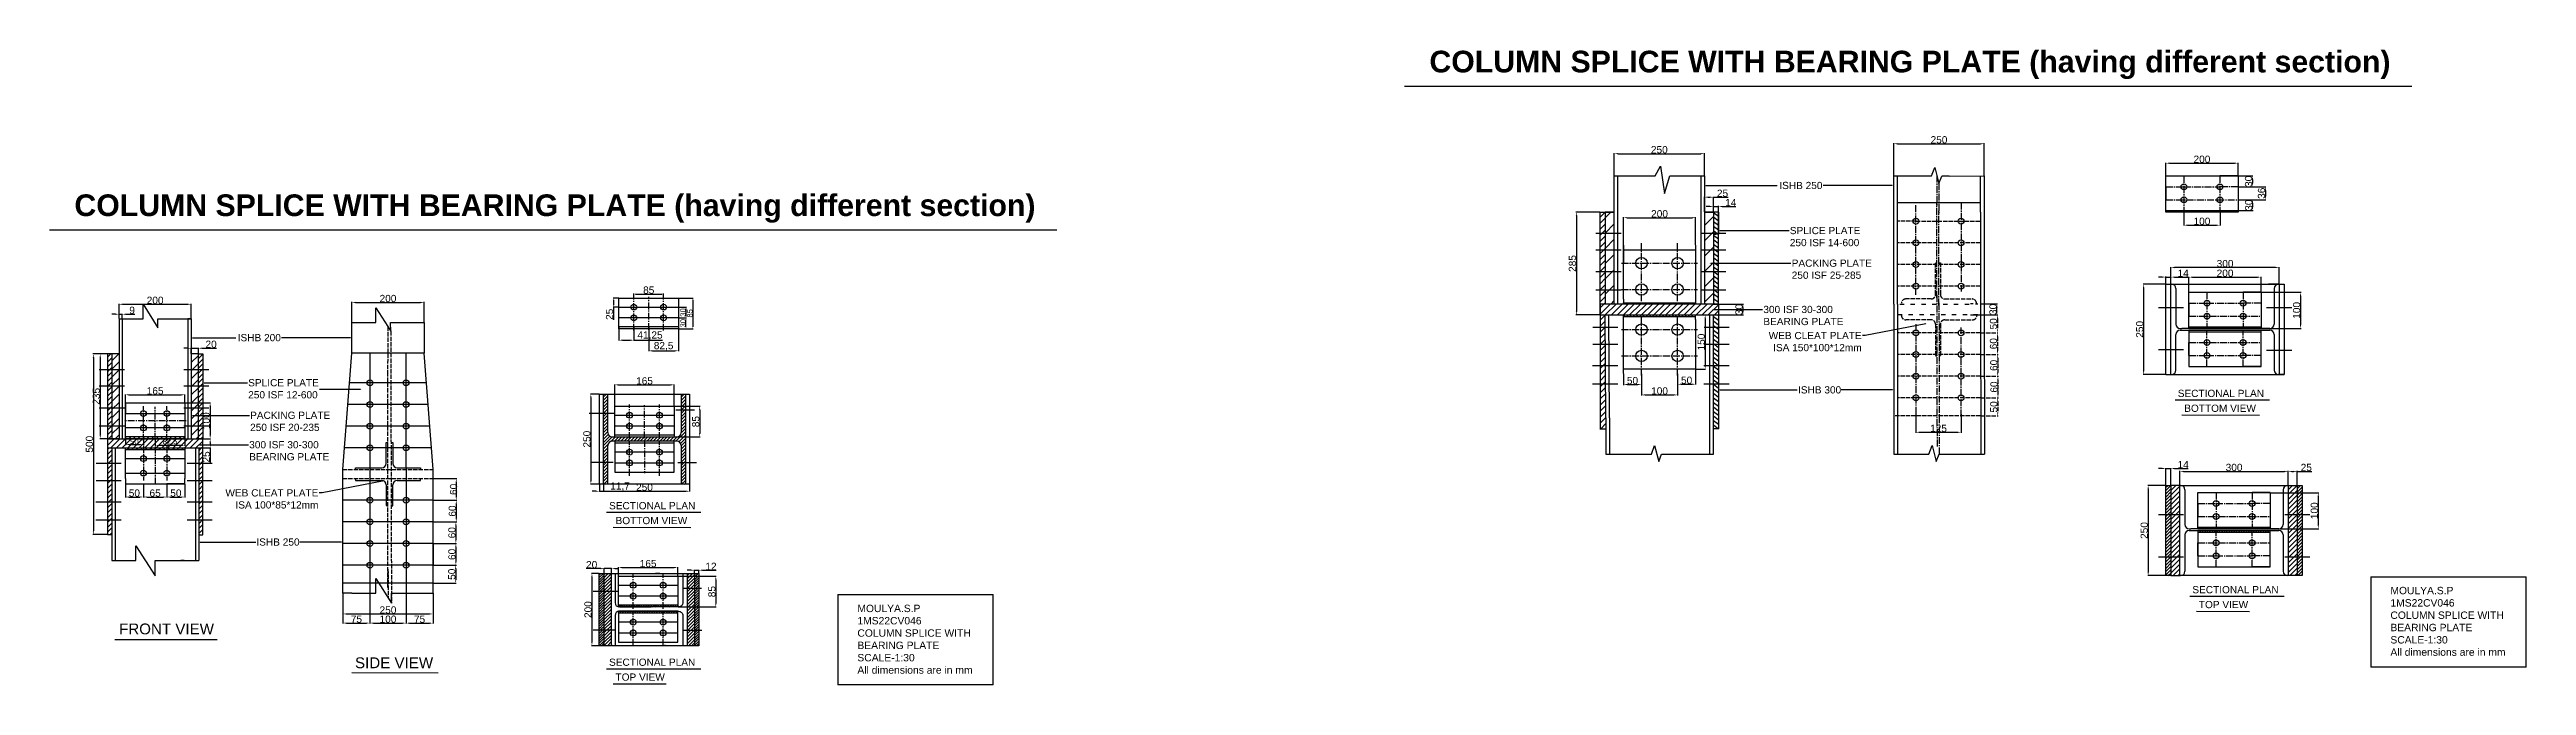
# Model space of a CAD drawing. Header units: millimetres. Extents: x 992 to 14246, y 907 to 4545.
# Drawn here: x 992 to 7856, y 983 to 2744 of the extents above; entities that cross this region are included whole.
import ezdxf
from ezdxf import colors
from ezdxf.entities.mleader import LeaderData, LeaderLine
from ezdxf.math import Vec2, Vec3

# ---------------------------------------------------------------- set-up
doc = ezdxf.new("R2010")
doc.units = ezdxf.units.MM
for name, pattern in [('ACAD_ISO02W100', [15, 12, -3]), ('ACAD_ISO03W100', [30, 12, -18]), ('CENTER2', [28.575, 19.05, -3.175, 3.175, -3.175])]:
    doc.linetypes.add(name, pattern=pattern)
doc.styles.get("Standard").update_dxf_attribs({"font": 'arial.ttf'})
doc.dimstyles.new('ISO-25', dxfattribs={"dimtxt": 20, "dimasz": 10, "dimexe": 1.25, "dimexo": 0.625, "dimtad": 1, "dimtxsty": 'Standard', "dimcen": 5, "dimadec": 0, "dimazin": 0, "dimtfac": 1, "dimtmove": 0, "dimatfit": 3, "dimfxl": 1, "dimarcsym": 0})
doc.dimstyles.get("Standard").update_dxf_attribs({"dimtxt": 0.18, "dimasz": 0.18, "dimexe": 0.18, "dimexo": 0.0625, "dimgap": 0.09, "dimtad": 0, "dimtih": 1, "dimtoh": 1, "dimdec": 4, "dimzin": 0, "dimdsep": 46, "dimtxsty": 'Standard', "dimcen": 0.09, "dimadec": 0, "dimazin": 0, "dimtfac": 1, "dimtdec": 4, "dimtofl": 0, "dimtmove": 0, "dimatfit": 3, "dimfxl": 1, "dimtolj": 1, "dimtzin": 0, "dimarcsym": 0})
pattern_1 = [(45, (-0.32, -331.9126), (-3.367596, 3.367596), [])]

msp = doc.modelspace()

# ---------------------------------------------------------------- texts
at = {"attachment_point": 1}
for s, width, gutter_width, insert, char_height in [('{\\fArial|b1|i0|c0|p34;COLUMN SPLICE WITH BEARING PLATE (having different section)}', 2789.3986879, 12.5, (4816.08541, 2740.44205), 60), ('{\\fArial|b1|i0|c0|p34;COLUMN SPLICE WITH BEARING PLATE (having different section)}', 2789.3986879, 12.5, (1061.124, 2342.63073), 60), ('SECTIONAL PLAN', 585.9727551, 12.5, (6889.80287, 1801.68433), 20), ('BOTTOM VIEW', 213.5706951, 12.5, (6907.80193, 1760.50026), 20), ('SECTIONAL PLAN', 585.9727551, 12.5, (2542.70096, 1490.74127), 20), ('BOTTOM VIEW', 213.5706951, 12.5, (2560.70002, 1449.55721), 20), ('SECTIONAL PLAN', 585.9727551, 12.5, (6930.25461, 1258.12074), 20), ('MOULYA.S.P\\P1MS22CV046\\PCOLUMN SPLICE WITH \\PBEARING PLATE\\PSCALE-1:30\\PAll dimensions are in mm^I', 968.56192, 3.19591, (7479.08047, 1255.9058), 20.4538475), ('MOULYA.S.P\\P1MS22CV046\\PCOLUMN SPLICE WITH \\PBEARING PLATE\\PSCALE-1:30\\PAll dimensions are in mm^I', 968.56192, 3.19591, (3230.8877, 1206.47597), 20.4538475), ('TOP VIEW', 180.2038933, 12.5, (6948.25366, 1216.93668), 20), ('FRONT VIEW', 308.2450181, 12.5, (1184.84626, 1154.4132), 30), ('SIDE VIEW', 245.0283866, 12.5, (1838.61907, 1060.61377), 30), ('SECTIONAL PLAN', 585.9727551, 12.5, (2542.61809, 1057.24943), 20), ('TOP VIEW', 180.2038933, 12.5, (2560.61714, 1016.06536), 20)]:
    msp.add_mtext_dynamic_manual_height_columns(s, width=width, gutter_width=gutter_width, heights=[0], dxfattribs=dict(at, insert=insert, char_height=char_height))

# ---------------------------------------------------------------- blocks, each defined once
blk = doc.blocks.new('*U1')
at = {"color": 0, "linetype": 'CENTER2', "transparency": 16777216}
blk.add_line((0, -46), (0, 46), dxfattribs=at)
blk = doc.blocks.new('*U2')
at = {"color": 0, "linetype": 'CENTER2', "transparency": 16777216}
blk.add_line((0, -47.75), (0, 47.75), dxfattribs=at)
blk = doc.blocks.new('*U3')
at = {"color": 0, "linetype": 'CENTER2', "transparency": 16777216}
blk.add_line((0, -47.75), (0, 47.75), dxfattribs=at)
blk = doc.blocks.new('*D4')
at = {"color": 0, "lineweight": -2, "transparency": 16777216}
for p, q in [((2735.8, 2000.7), (2757.2, 2000.7)), ((2755.9, 1975.7), (2755.9, 1995.7)), ((2735.8, 1970.7), (2757.2, 1970.7))]:
    blk.add_line(p, q, dxfattribs=at)
at = {"color": 0, "transparency": 16777216}
for points in [[(2755.1, 1995.7), (2756.8, 1995.7), (2755.9, 2000.7)], [(2755.1, 1975.7), (2756.8, 1975.7), (2755.9, 1970.7)]]:
    blk.add_solid(points, dxfattribs=at)
at = {"layer": 'Defpoints', "color": 0, "transparency": 16777216}
for p in [(2735.2, 2000.7), (2755.9, 2000.7), (2735.2, 1970.7)]:
    blk.add_point(p, dxfattribs=at)
at = {"color": 0, "transparency": 16777216, "insert": (2747.7, 1985.7), "char_height": 10, "attachment_point": 5, "rotation": 90}
blk.add_mtext('{\\H1.5x;30}', dxfattribs=at)
blk = doc.blocks.new('*D5')
at = {"color": 0, "lineweight": -2, "transparency": 16777216}
for p, q in [((2611.4, 2061.6), (2611.4, 2067.9)), ((2616.4, 2066.7), (2688.9, 2066.7)), ((2693.9, 2061.6), (2693.9, 2067.9))]:
    blk.add_line(p, q, dxfattribs=at)
at = {"color": 0, "transparency": 16777216}
for points in [[(2616.4, 2067.5), (2616.4, 2065.9), (2611.4, 2066.7)], [(2688.9, 2067.5), (2688.9, 2065.9), (2693.9, 2066.7)]]:
    blk.add_solid(points, dxfattribs=at)
at = {"layer": 'Defpoints', "color": 0, "transparency": 16777216}
for p in [(2611.4, 2060.9), (2693.9, 2066.7), (2693.9, 2060.9)]:
    blk.add_point(p, dxfattribs=at)
at = {"color": 0, "transparency": 16777216, "insert": (2652.7, 2077.5), "char_height": 10, "attachment_point": 5}
blk.add_mtext('{\\H2x;85}', dxfattribs=at)
blk = doc.blocks.new('*D6')
at = {"color": 0, "lineweight": -2, "transparency": 16777216}
for p, q in [((2569.5, 2055.7), (2553.8, 2055.7)), ((2569.5, 2030.7), (2553.8, 2030.7)), ((2555, 2050.7), (2555, 2035.7)), ((2555, 2030.7), (2555, 1995.3))]:
    blk.add_line(p, q, dxfattribs=at)
at = {"color": 0, "transparency": 16777216}
for points in [[(2554.2, 2050.7), (2555.9, 2050.7), (2555, 2055.7)], [(2554.2, 2035.7), (2555.9, 2035.7), (2555, 2030.7)]]:
    blk.add_solid(points, dxfattribs=at)
at = {"layer": 'Defpoints', "color": 0, "transparency": 16777216}
for p in [(2555, 2030.7), (2570.2, 2055.7), (2570.2, 2030.7)]:
    blk.add_point(p, dxfattribs=at)
at = {"color": 0, "transparency": 16777216, "insert": (2544.2, 2010.5), "char_height": 10, "attachment_point": 5, "rotation": 90}
blk.add_mtext('{\\H2x;25}', dxfattribs=at)
blk = doc.blocks.new('*D7')
at = {"color": 0, "lineweight": -2, "transparency": 16777216}
for p, q in [((2735.8, 2055.7), (2776.1, 2055.7)), ((2774.9, 2050.7), (2774.9, 1975.7)), ((2735.8, 1970.7), (2776.1, 1970.7))]:
    blk.add_line(p, q, dxfattribs=at)
at = {"color": 0, "transparency": 16777216}
for points in [[(2774.1, 2050.7), (2775.7, 2050.7), (2774.9, 2055.7)], [(2774.1, 1975.7), (2775.7, 1975.7), (2774.9, 1970.7)]]:
    blk.add_solid(points, dxfattribs=at)
at = {"layer": 'Defpoints', "color": 0, "transparency": 16777216}
for p in [(2735.2, 2055.7), (2735.2, 1970.7), (2774.9, 1970.7)]:
    blk.add_point(p, dxfattribs=at)
at = {"color": 0, "transparency": 16777216, "insert": (2766.6, 2013.2), "char_height": 10, "attachment_point": 5, "rotation": 90}
blk.add_mtext('{\\H1.5x;85}', dxfattribs=at)
blk = doc.blocks.new('*D8')
at = {"color": 0, "lineweight": -2, "transparency": 16777216}
for p, q in [((2735.8, 2030.7), (2757.2, 2030.7)), ((2735.8, 2000.7), (2757.2, 2000.7)), ((2755.9, 2025.7), (2755.9, 2005.7))]:
    blk.add_line(p, q, dxfattribs=at)
at = {"color": 0, "transparency": 16777216}
for points in [[(2755.1, 2025.7), (2756.8, 2025.7), (2755.9, 2030.7)], [(2755.1, 2005.7), (2756.8, 2005.7), (2755.9, 2000.7)]]:
    blk.add_solid(points, dxfattribs=at)
at = {"layer": 'Defpoints', "color": 0, "transparency": 16777216}
for p in [(2735.2, 2030.7), (2735.2, 2000.7), (2755.9, 2000.7)]:
    blk.add_point(p, dxfattribs=at)
at = {"color": 0, "transparency": 16777216, "insert": (2747.7, 2015.7), "char_height": 10, "attachment_point": 5, "rotation": 90}
blk.add_mtext('{\\H1.5x;30}', dxfattribs=at)
blk = doc.blocks.new('*U9')
at = {"color": 0, "linetype": 'CENTER2', "transparency": 16777216}
blk.add_line((0, -47.75), (0, 47.75), dxfattribs=at)
blk = doc.blocks.new('*U10')
at = {"color": 0, "linetype": 'CENTER2', "transparency": 16777216}
blk.add_line((0, -47.75), (0, 47.75), dxfattribs=at)
blk = doc.blocks.new('*U11')
at = {"color": 0, "linetype": 'CENTER2', "transparency": 16777216}
blk.add_line((0, -47.75), (0, 47.75), dxfattribs=at)
blk = doc.blocks.new('*U12')
at = {"color": 0, "linetype": 'CENTER2', "transparency": 16777216}
blk.add_line((0, -47.75), (0, 47.75), dxfattribs=at)
blk = doc.blocks.new('*D13')
at = {"color": 0, "lineweight": -2, "transparency": 16777216}
for p, q in [((2514.9, 1292.9), (2494.1, 1292.9)), ((2495.3, 1282.9), (2495.3, 1102.9)), ((2514.9, 1092.9), (2494.1, 1092.9))]:
    blk.add_line(p, q, dxfattribs=at)
at = {"color": 0, "transparency": 16777216}
for points in [[(2493.6, 1282.9), (2497, 1282.9), (2495.3, 1292.9)], [(2493.6, 1102.9), (2497, 1102.9), (2495.3, 1092.9)]]:
    blk.add_solid(points, dxfattribs=at)
at = {"layer": 'Defpoints', "color": 0, "transparency": 16777216}
for p in [(2515.6, 1292.9), (2495.3, 1092.9), (2515.6, 1092.9)]:
    blk.add_point(p, dxfattribs=at)
at = {"color": 0, "transparency": 16777216, "insert": (2484.5, 1192.9), "char_height": 20, "attachment_point": 5, "rotation": 90}
blk.add_mtext('200', dxfattribs=at)
blk = doc.blocks.new('*D14')
at = {"color": 0, "lineweight": -2, "transparency": 16777216}
for p, q in [((2769.3, 1302.1), (2759.3, 1302.1)), ((2779.3, 1293.6), (2779.3, 1303.3)), ((2779.3, 1302.1), (2791.3, 1302.1)), ((2791.3, 1293.6), (2791.3, 1303.3)), ((2801.3, 1302.1), (2839.1, 1302.1))]:
    blk.add_line(p, q, dxfattribs=at)
at = {"color": 0, "transparency": 16777216}
for points in [[(2769.3, 1303.7), (2769.3, 1300.4), (2779.3, 1302.1)], [(2801.3, 1303.7), (2801.3, 1300.4), (2791.3, 1302.1)]]:
    blk.add_solid(points, dxfattribs=at)
at = {"layer": 'Defpoints', "color": 0, "transparency": 16777216}
for p in [(2779.3, 1292.9), (2791.3, 1302.1), (2791.3, 1292.9)]:
    blk.add_point(p, dxfattribs=at)
at = {"color": 0, "transparency": 16777216, "insert": (2825.2, 1312.7), "char_height": 20, "attachment_point": 5}
blk.add_mtext('12', dxfattribs=at)
blk = doc.blocks.new('*D15')
at = {"color": 0, "lineweight": -2, "transparency": 16777216}
for p, q in [((2519.6, 1306.4), (2479.4, 1306.4)), ((2529.6, 1293.6), (2529.6, 1307.6)), ((2549.6, 1306.4), (2529.6, 1306.4)), ((2549.6, 1293.6), (2549.6, 1307.6)), ((2559.6, 1306.4), (2569.6, 1306.4))]:
    blk.add_line(p, q, dxfattribs=at)
at = {"color": 0, "transparency": 16777216}
for points in [[(2519.6, 1308), (2519.6, 1304.7), (2529.6, 1306.4)], [(2559.6, 1308), (2559.6, 1304.7), (2549.6, 1306.4)]]:
    blk.add_solid(points, dxfattribs=at)
at = {"layer": 'Defpoints', "color": 0, "transparency": 16777216}
for p in [(2529.6, 1306.4), (2529.6, 1292.9), (2549.6, 1292.9)]:
    blk.add_point(p, dxfattribs=at)
at = {"color": 0, "transparency": 16777216, "insert": (2494.5, 1317.2), "char_height": 20, "attachment_point": 5}
blk.add_mtext('20', dxfattribs=at)
blk = doc.blocks.new('*U16')
at = {"color": 0, "linetype": 'CENTER2', "transparency": 16777216}
blk.add_line((0, -46), (0, 46), dxfattribs=at)
blk = doc.blocks.new('*U17')
at = {"color": 0, "linetype": 'CENTER2', "transparency": 16777216}
blk.add_line((0, -47.75), (0, 47.75), dxfattribs=at)
blk = doc.blocks.new('*U18')
at = {"color": 0, "linetype": 'CENTER2', "transparency": 16777216}
blk.add_line((0, -47.75), (0, 47.75), dxfattribs=at)
blk = doc.blocks.new('*U19')
at = {"color": 0, "linetype": 'CENTER2', "transparency": 16777216}
blk.add_line((0, 46), (0, -46), dxfattribs=at)
blk = doc.blocks.new('*D20')
at = {"color": 0, "lineweight": -2, "transparency": 16777216}
for p, q in [((2558.4, 1756.5), (2558.4, 1816.5)), ((2568.4, 1815.3), (2713.4, 1815.3)), ((2723.4, 1756.5), (2723.4, 1816.5))]:
    blk.add_line(p, q, dxfattribs=at)
at = {"color": 0, "transparency": 16777216}
for points in [[(2568.4, 1817), (2568.4, 1813.6), (2558.4, 1815.3)], [(2713.4, 1817), (2713.4, 1813.6), (2723.4, 1815.3)]]:
    blk.add_solid(points, dxfattribs=at)
at = {"layer": 'Defpoints', "color": 0, "transparency": 16777216}
for p in [(2723.4, 1815.3), (2558.4, 1755.9), (2723.4, 1755.9)]:
    blk.add_point(p, dxfattribs=at)
at = {"color": 0, "transparency": 16777216, "insert": (2640.9, 1826.1), "char_height": 20, "attachment_point": 5}
blk.add_mtext('165', dxfattribs=at)
blk = doc.blocks.new('*D21')
at = {"color": 0, "lineweight": -2, "transparency": 16777216}
for p, q in [((2724, 1755.9), (2795.1, 1755.9)), ((2793.9, 1745.9), (2793.9, 1680.9)), ((2724, 1670.9), (2795.1, 1670.9))]:
    blk.add_line(p, q, dxfattribs=at)
at = {"color": 0, "transparency": 16777216}
for points in [[(2792.2, 1745.9), (2795.5, 1745.9), (2793.9, 1755.9)], [(2792.2, 1680.9), (2795.5, 1680.9), (2793.9, 1670.9)]]:
    blk.add_solid(points, dxfattribs=at)
at = {"layer": 'Defpoints', "color": 0, "transparency": 16777216}
for p in [(2723.4, 1755.9), (2723.4, 1670.9), (2793.9, 1670.9)]:
    blk.add_point(p, dxfattribs=at)
at = {"color": 0, "transparency": 16777216, "insert": (2783, 1713.4), "char_height": 20, "attachment_point": 5, "rotation": 90}
blk.add_mtext('85', dxfattribs=at)
blk = doc.blocks.new('*D22')
at = {"color": 0, "lineweight": -2, "transparency": 16777216}
for p, q in [((2515.2, 1789.9), (2491, 1789.9)), ((2492.3, 1779.9), (2492.3, 1549.9)), ((2515.2, 1539.9), (2491, 1539.9))]:
    blk.add_line(p, q, dxfattribs=at)
at = {"color": 0, "transparency": 16777216}
for points in [[(2490.6, 1779.9), (2493.9, 1779.9), (2492.3, 1789.9)], [(2490.6, 1549.9), (2493.9, 1549.9), (2492.3, 1539.9)]]:
    blk.add_solid(points, dxfattribs=at)
at = {"layer": 'Defpoints', "color": 0, "transparency": 16777216}
for p in [(2515.9, 1789.9), (2492.3, 1539.9), (2515.9, 1539.9)]:
    blk.add_point(p, dxfattribs=at)
at = {"color": 0, "transparency": 16777216, "insert": (2481.4, 1664.9), "char_height": 20, "attachment_point": 5, "rotation": 90}
blk.add_mtext('250', dxfattribs=at)
blk = doc.blocks.new('*D23')
at = {"color": 0, "lineweight": -2, "transparency": 16777216}
for p, q in [((2505.9, 1520.7), (2495.9, 1520.7)), ((2515.9, 1539.3), (2515.9, 1519.5)), ((2515.9, 1520.7), (2527.6, 1520.7)), ((2527.6, 1539.3), (2527.6, 1519.5)), ((2537.6, 1520.7), (2598.9, 1520.7))]:
    blk.add_line(p, q, dxfattribs=at)
at = {"color": 0, "transparency": 16777216}
for points in [[(2505.9, 1522.4), (2505.9, 1519), (2515.9, 1520.7)], [(2537.6, 1522.4), (2537.6, 1519), (2527.6, 1520.7)]]:
    blk.add_solid(points, dxfattribs=at)
at = {"layer": 'Defpoints', "color": 0, "transparency": 16777216}
for p in [(2515.9, 1539.9), (2527.6, 1539.9), (2527.6, 1520.7)]:
    blk.add_point(p, dxfattribs=at)
at = {"color": 0, "transparency": 16777216, "insert": (2573.2, 1533.3), "char_height": 20, "attachment_point": 5}
blk.add_mtext('11,7', dxfattribs=at)
blk = doc.blocks.new('*D24')
at = {"color": 0, "lineweight": -2, "transparency": 16777216}
for p, q in [((2515.9, 1539.3), (2515.9, 1519.5)), ((2525.9, 1520.7), (2755.9, 1520.7)), ((2765.9, 1539.3), (2765.9, 1519.5))]:
    blk.add_line(p, q, dxfattribs=at)
at = {"color": 0, "transparency": 16777216}
for points in [[(2525.9, 1522.4), (2525.9, 1519), (2515.9, 1520.7)], [(2755.9, 1522.4), (2755.9, 1519), (2765.9, 1520.7)]]:
    blk.add_solid(points, dxfattribs=at)
at = {"layer": 'Defpoints', "color": 0, "transparency": 16777216}
for p in [(2515.9, 1539.9), (2765.9, 1539.9), (2765.9, 1520.7)]:
    blk.add_point(p, dxfattribs=at)
at = {"color": 0, "transparency": 16777216, "insert": (2640.9, 1531.5), "char_height": 20, "attachment_point": 5}
blk.add_mtext('250', dxfattribs=at)
blk = doc.blocks.new('*D25')
at = {"color": 0, "lineweight": -2, "transparency": 16777216}
for p, q in [((2734.1, 1285.2), (2839.8, 1285.2)), ((2838.5, 1275.2), (2838.5, 1210.2)), ((2734.1, 1200.2), (2839.8, 1200.2))]:
    blk.add_line(p, q, dxfattribs=at)
at = {"color": 0, "transparency": 16777216}
for points in [[(2836.8, 1275.2), (2840.2, 1275.2), (2838.5, 1285.2)], [(2836.8, 1210.2), (2840.2, 1210.2), (2838.5, 1200.2)]]:
    blk.add_solid(points, dxfattribs=at)
at = {"layer": 'Defpoints', "color": 0, "transparency": 16777216}
for p in [(2733.5, 1285.2), (2733.5, 1200.2), (2838.5, 1200.2)]:
    blk.add_point(p, dxfattribs=at)
at = {"color": 0, "transparency": 16777216, "insert": (2827.7, 1242.7), "char_height": 20, "attachment_point": 5, "rotation": 90}
blk.add_mtext('85', dxfattribs=at)
blk = doc.blocks.new('*D26')
at = {"color": 0, "lineweight": -2, "transparency": 16777216}
for p, q in [((2568.5, 1285.8), (2568.5, 1310.6)), ((2578.5, 1309.4), (2723.5, 1309.4)), ((2733.5, 1285.8), (2733.5, 1310.6))]:
    blk.add_line(p, q, dxfattribs=at)
at = {"color": 0, "transparency": 16777216}
for points in [[(2578.5, 1311), (2578.5, 1307.7), (2568.5, 1309.4)], [(2723.5, 1311), (2723.5, 1307.7), (2733.5, 1309.4)]]:
    blk.add_solid(points, dxfattribs=at)
at = {"layer": 'Defpoints', "color": 0, "transparency": 16777216}
for p in [(2733.5, 1309.4), (2568.5, 1285.2), (2733.5, 1285.2)]:
    blk.add_point(p, dxfattribs=at)
at = {"color": 0, "transparency": 16777216, "insert": (2651, 1320.2), "char_height": 20, "attachment_point": 5}
blk.add_mtext('165', dxfattribs=at)
blk = doc.blocks.new('*U27')
at = {"color": 0, "linetype": 'CENTER2', "transparency": 16777216}
blk.add_line((0, -47.75), (0, 47.75), dxfattribs=at)
blk = doc.blocks.new('*U28')
at = {"color": 0, "linetype": 'CENTER2', "transparency": 16777216}
blk.add_line((0, -47.75), (0, 47.75), dxfattribs=at)
blk = doc.blocks.new('*U29')
at = {"color": 0, "linetype": 'ACAD_ISO02W100', "transparency": 16777216}
blk.add_line((0, -156.1), (0, 434.2), dxfattribs=at)
blk = doc.blocks.new('*U30')
at = {"color": 0, "linetype": 'CENTER2', "transparency": 16777216}
blk.add_line((0, -46), (0, 46), dxfattribs=at)
blk = doc.blocks.new('*U31')
at = {"color": 0, "linetype": 'CENTER2', "transparency": 16777216}
blk.add_line((0, -47.75), (0, 47.75), dxfattribs=at)
blk = doc.blocks.new('*U32')
at = {"color": 0, "linetype": 'CENTER2', "transparency": 16777216}
blk.add_line((0, -47.75), (0, 47.75), dxfattribs=at)
blk = doc.blocks.new('*U33')
at = {"color": 0, "linetype": 'CENTER2', "transparency": 16777216}
blk.add_line((0, 46), (0, -55.7), dxfattribs=at)
blk = doc.blocks.new('*U34')
at = {"color": 0, "linetype": 'CENTER2', "transparency": 16777216}
blk.add_line((0, 47.75), (0, -47.75), dxfattribs=at)
blk = doc.blocks.new('*U35')
at = {"color": 0, "linetype": 'CENTER2', "transparency": 16777216}
blk.add_line((0, 47.75), (0, -47.75), dxfattribs=at)
blk = doc.blocks.new('*D36')
at = {"color": 0, "lineweight": -2, "transparency": 16777216}
for p, q in [((1184.2, 1900.9), (1131.4, 1900.9)), ((1132.6, 1890.9), (1132.6, 1675.9)), ((1184.2, 1665.9), (1131.4, 1665.9))]:
    blk.add_line(p, q, dxfattribs=at)
at = {"color": 0, "transparency": 16777216}
for points in [[(1131, 1890.9), (1134.3, 1890.9), (1132.6, 1900.9)], [(1131, 1675.9), (1134.3, 1675.9), (1132.6, 1665.9)]]:
    blk.add_solid(points, dxfattribs=at)
at = {"layer": 'Defpoints', "color": 0, "transparency": 16777216}
for p in [(1184.8, 1900.9), (1132.6, 1665.9), (1184.8, 1665.9)]:
    blk.add_point(p, dxfattribs=at)
at = {"color": 0, "transparency": 16777216, "insert": (1121.8, 1783.4), "char_height": 20, "attachment_point": 5, "rotation": 90}
blk.add_mtext('235', dxfattribs=at)
blk = doc.blocks.new('*D37')
at = {"color": 0, "lineweight": -2, "transparency": 16777216}
for p, q in [((1152.2, 1900.9), (1112.3, 1900.9)), ((1113.6, 1890.9), (1113.6, 1410.9)), ((1152.2, 1400.9), (1112.3, 1400.9))]:
    blk.add_line(p, q, dxfattribs=at)
at = {"color": 0, "transparency": 16777216}
for points in [[(1111.9, 1890.9), (1115.2, 1890.9), (1113.6, 1900.9)], [(1111.9, 1410.9), (1115.2, 1410.9), (1113.6, 1400.9)]]:
    blk.add_solid(points, dxfattribs=at)
at = {"layer": 'Defpoints', "color": 0, "transparency": 16777216}
for p in [(1152.8, 1900.9), (1113.6, 1400.9), (1152.8, 1400.9)]:
    blk.add_point(p, dxfattribs=at)
at = {"color": 0, "transparency": 16777216, "insert": (1102.7, 1650.9), "char_height": 20, "attachment_point": 5, "rotation": 90}
blk.add_mtext('500', dxfattribs=at)
blk = doc.blocks.new('*D38')
at = {"color": 0, "lineweight": -2, "transparency": 16777216}
for p, q in [((1202.3, 1665.3), (1202.3, 1648.5)), ((1212.3, 1649.7), (1242.3, 1649.7)), ((1252.3, 1665.3), (1252.3, 1648.5))]:
    blk.add_line(p, q, dxfattribs=at)
at = {"color": 0, "transparency": 16777216}
for points in [[(1212.3, 1651.4), (1212.3, 1648.1), (1202.3, 1649.7)], [(1242.3, 1651.4), (1242.3, 1648.1), (1252.3, 1649.7)]]:
    blk.add_solid(points, dxfattribs=at)
at = {"layer": 'Defpoints', "color": 0, "transparency": 16777216}
for p in [(1202.3, 1665.9), (1252.3, 1665.9), (1252.3, 1649.7)]:
    blk.add_point(p, dxfattribs=at)
at = {"color": 0, "transparency": 16777216, "insert": (1227.3, 1658), "char_height": 20, "attachment_point": 5}
blk.add_mtext('{\\H0.75x;50}', dxfattribs=at)
blk = doc.blocks.new('*D39')
at = {"color": 0, "lineweight": -2, "transparency": 16777216}
for p, q in [((1284.8, 1665.3), (1284.8, 1646.1)), ((1357.3, 1647.4), (1294.8, 1647.4)), ((1367.3, 1665.3), (1367.3, 1646.1))]:
    blk.add_line(p, q, dxfattribs=at)
at = {"color": 0, "transparency": 16777216}
for points in [[(1294.8, 1649.1), (1294.8, 1645.7), (1284.8, 1647.4)], [(1357.3, 1649.1), (1357.3, 1645.7), (1367.3, 1647.4)]]:
    blk.add_solid(points, dxfattribs=at)
at = {"layer": 'Defpoints', "color": 0, "transparency": 16777216}
for p in [(1284.8, 1665.9), (1284.8, 1647.4), (1367.3, 1665.9)]:
    blk.add_point(p, dxfattribs=at)
at = {"color": 0, "transparency": 16777216, "insert": (1326.1, 1657), "char_height": 20, "attachment_point": 5}
blk.add_mtext('{\\H0.75x;82,5}', dxfattribs=at)
blk = doc.blocks.new('*D40')
at = {"color": 0, "lineweight": -2, "transparency": 16777216}
for p, q in [((2570.2, 1975.1), (2570.2, 1937.7)), ((2580.2, 1938.9), (2601.4, 1938.9)), ((2611.4, 1977.1), (2611.4, 1937.7)), ((2611.4, 1938.9), (2691.1, 1938.9))]:
    blk.add_line(p, q, dxfattribs=at)
at = {"color": 0, "transparency": 16777216}
for points in [[(2580.2, 1940.6), (2580.2, 1937.2), (2570.2, 1938.9)], [(2601.4, 1940.6), (2601.4, 1937.2), (2611.4, 1938.9)]]:
    blk.add_solid(points, dxfattribs=at)
at = {"layer": 'Defpoints', "color": 0, "transparency": 16777216}
for p in [(2570.2, 1975.7), (2611.4, 1977.7), (2611.4, 1938.9)]:
    blk.add_point(p, dxfattribs=at)
at = {"color": 0, "transparency": 16777216, "insert": (2656.2, 1951.5), "char_height": 20, "attachment_point": 5}
blk.add_mtext('41,25', dxfattribs=at)
blk = doc.blocks.new('*D41')
at = {"color": 0, "lineweight": -2, "transparency": 16777216}
for p, q in [((1174.8, 2010.8), (1164.8, 2010.8)), ((1184.8, 1998.7), (1184.8, 2012)), ((1184.8, 2010.8), (1193.8, 2010.8)), ((1193.8, 1998.7), (1193.8, 2012)), ((1203.8, 2010.8), (1228.2, 2010.8))]:
    blk.add_line(p, q, dxfattribs=at)
at = {"color": 0, "transparency": 16777216}
for points in [[(1174.8, 2012.4), (1174.8, 2009.1), (1184.8, 2010.8)], [(1203.8, 2012.4), (1203.8, 2009.1), (1193.8, 2010.8)]]:
    blk.add_solid(points, dxfattribs=at)
at = {"layer": 'Defpoints', "color": 0, "transparency": 16777216}
for p in [(1184.8, 1998.1), (1193.8, 2010.8), (1193.8, 1998.1)]:
    blk.add_point(p, dxfattribs=at)
at = {"color": 0, "transparency": 16777216, "insert": (1221, 2021.6), "char_height": 20, "attachment_point": 5}
blk.add_mtext('9', dxfattribs=at)
blk = doc.blocks.new('*D42')
at = {"color": 0, "lineweight": -2, "transparency": 16777216}
for p, q in [((1184.8, 1998.7), (1184.8, 2039.6)), ((1194.8, 2038.4), (1374.8, 2038.4)), ((1384.8, 1998.7), (1384.8, 2039.6))]:
    blk.add_line(p, q, dxfattribs=at)
at = {"color": 0, "transparency": 16777216}
for points in [[(1194.8, 2040.1), (1194.8, 2036.7), (1184.8, 2038.4)], [(1374.8, 2040.1), (1374.8, 2036.7), (1384.8, 2038.4)]]:
    blk.add_solid(points, dxfattribs=at)
at = {"layer": 'Defpoints', "color": 0, "transparency": 16777216}
for p in [(1184.8, 1998.1), (1384.8, 2038.4), (1384.8, 1998.1)]:
    blk.add_point(p, dxfattribs=at)
at = {"color": 0, "transparency": 16777216, "insert": (1284.8, 2049.2), "char_height": 20, "attachment_point": 5}
blk.add_mtext('200', dxfattribs=at)
blk = doc.blocks.new('*U43')
at = {"color": 0, "linetype": 'CENTER2', "transparency": 16777216}
blk.add_line((86, 0), (-86, 0), dxfattribs=at)
blk = doc.blocks.new('*D44')
at = {"color": 0, "lineweight": -2, "transparency": 16777216}
for p, q in [((1202.3, 1766.5), (1202.3, 1789)), ((1212.3, 1787.8), (1357.3, 1787.8)), ((1367.3, 1766.5), (1367.3, 1789))]:
    blk.add_line(p, q, dxfattribs=at)
at = {"color": 0, "transparency": 16777216}
for points in [[(1212.3, 1789.4), (1212.3, 1786.1), (1202.3, 1787.8)], [(1357.3, 1789.4), (1357.3, 1786.1), (1367.3, 1787.8)]]:
    blk.add_solid(points, dxfattribs=at)
at = {"layer": 'Defpoints', "color": 0, "transparency": 16777216}
for p in [(1367.3, 1787.8), (1202.3, 1765.9), (1367.3, 1765.9)]:
    blk.add_point(p, dxfattribs=at)
at = {"color": 0, "transparency": 16777216, "insert": (1284.8, 1798.6), "char_height": 20, "attachment_point": 5}
blk.add_mtext('165', dxfattribs=at)
blk = doc.blocks.new('*D45')
at = {"color": 0, "lineweight": -2, "transparency": 16777216}
for p, q in [((1367.9, 1765.9), (1438.6, 1765.9)), ((1437.3, 1755.9), (1437.3, 1675.9)), ((1367.9, 1665.9), (1438.6, 1665.9))]:
    blk.add_line(p, q, dxfattribs=at)
at = {"color": 0, "transparency": 16777216}
for points in [[(1435.7, 1755.9), (1439, 1755.9), (1437.3, 1765.9)], [(1435.7, 1675.9), (1439, 1675.9), (1437.3, 1665.9)]]:
    blk.add_solid(points, dxfattribs=at)
at = {"layer": 'Defpoints', "color": 0, "transparency": 16777216}
for p in [(1367.3, 1765.9), (1367.3, 1665.9), (1437.3, 1665.9)]:
    blk.add_point(p, dxfattribs=at)
at = {"color": 0, "transparency": 16777216, "insert": (1426.5, 1715.9), "char_height": 20, "attachment_point": 5, "rotation": 90}
blk.add_mtext('100', dxfattribs=at)
blk = doc.blocks.new('*D46')
at = {"color": 0, "lineweight": -2, "transparency": 16777216}
for p, q in [((1252.3, 1540.3), (1252.3, 1503.4)), ((1317.3, 1540.3), (1317.3, 1503.4)), ((1262.3, 1504.7), (1307.3, 1504.7))]:
    blk.add_line(p, q, dxfattribs=at)
at = {"color": 0, "transparency": 16777216}
for points in [[(1262.3, 1506.3), (1262.3, 1503), (1252.3, 1504.7)], [(1307.3, 1506.3), (1307.3, 1503), (1317.3, 1504.7)]]:
    blk.add_solid(points, dxfattribs=at)
at = {"layer": 'Defpoints', "color": 0, "transparency": 16777216}
for p in [(1252.3, 1540.9), (1317.3, 1540.9), (1317.3, 1504.7)]:
    blk.add_point(p, dxfattribs=at)
at = {"color": 0, "transparency": 16777216, "insert": (1284.8, 1515.5), "char_height": 20, "attachment_point": 5}
blk.add_mtext('65', dxfattribs=at)
blk = doc.blocks.new('*D47')
at = {"color": 0, "lineweight": -2, "transparency": 16777216}
for p, q in [((1202.3, 1540.3), (1202.3, 1503.4)), ((1252.3, 1540.3), (1252.3, 1503.4)), ((1212.3, 1504.7), (1242.3, 1504.7))]:
    blk.add_line(p, q, dxfattribs=at)
at = {"color": 0, "transparency": 16777216}
for points in [[(1212.3, 1506.3), (1212.3, 1503), (1202.3, 1504.7)], [(1242.3, 1506.3), (1242.3, 1503), (1252.3, 1504.7)]]:
    blk.add_solid(points, dxfattribs=at)
at = {"layer": 'Defpoints', "color": 0, "transparency": 16777216}
for p in [(1202.3, 1540.9), (1252.3, 1540.9), (1252.3, 1504.7)]:
    blk.add_point(p, dxfattribs=at)
at = {"color": 0, "transparency": 16777216, "insert": (1227.3, 1515.5), "char_height": 20, "attachment_point": 5}
blk.add_mtext('50', dxfattribs=at)
blk = doc.blocks.new('*D48')
at = {"color": 0, "lineweight": -2, "transparency": 16777216}
for p, q in [((1317.3, 1540.3), (1317.3, 1503.4)), ((1367.3, 1540.3), (1367.3, 1503.4)), ((1327.3, 1504.6), (1357.3, 1504.6))]:
    blk.add_line(p, q, dxfattribs=at)
at = {"color": 0, "transparency": 16777216}
for points in [[(1327.3, 1506.3), (1327.3, 1503), (1317.3, 1504.6)], [(1357.3, 1506.3), (1357.3, 1503), (1367.3, 1504.6)]]:
    blk.add_solid(points, dxfattribs=at)
at = {"layer": 'Defpoints', "color": 0, "transparency": 16777216}
for p in [(1317.3, 1540.9), (1367.3, 1540.9), (1367.3, 1504.6)]:
    blk.add_point(p, dxfattribs=at)
at = {"color": 0, "transparency": 16777216, "insert": (1342.3, 1515.5), "char_height": 20, "attachment_point": 5}
blk.add_mtext('50', dxfattribs=at)
blk = doc.blocks.new('*D49')
at = {"color": 0, "lineweight": -2, "transparency": 16777216}
for p, q in [((1805.1, 1238.2), (1805.1, 1179.6)), ((2055.1, 1238.2), (2055.1, 1179.6)), ((1815.1, 1180.9), (2045.1, 1180.9))]:
    blk.add_line(p, q, dxfattribs=at)
at = {"color": 0, "transparency": 16777216}
for points in [[(1815.1, 1182.5), (1815.1, 1179.2), (1805.1, 1180.9)], [(2045.1, 1182.5), (2045.1, 1179.2), (2055.1, 1180.9)]]:
    blk.add_solid(points, dxfattribs=at)
at = {"layer": 'Defpoints', "color": 0, "transparency": 16777216}
for p in [(1805.1, 1238.8), (2055.1, 1238.8), (2055.1, 1180.9)]:
    blk.add_point(p, dxfattribs=at)
at = {"color": 0, "transparency": 16777216, "insert": (1930.1, 1191.7), "char_height": 20, "attachment_point": 5}
blk.add_mtext('250', dxfattribs=at)
blk = doc.blocks.new('*D50')
at = {"color": 0, "lineweight": -2, "transparency": 16777216}
for p, q in [((1830.1, 1989), (1830.1, 2044.7)), ((1840.1, 2043.5), (2020.1, 2043.5)), ((2030.1, 1989), (2030.1, 2044.7))]:
    blk.add_line(p, q, dxfattribs=at)
at = {"color": 0, "transparency": 16777216}
for points in [[(1840.1, 2045.2), (1840.1, 2041.8), (1830.1, 2043.5)], [(2020.1, 2045.2), (2020.1, 2041.8), (2030.1, 2043.5)]]:
    blk.add_solid(points, dxfattribs=at)
at = {"layer": 'Defpoints', "color": 0, "transparency": 16777216}
for p in [(2030.1, 2043.5), (1830.1, 1988.3), (2030.1, 1988.3)]:
    blk.add_point(p, dxfattribs=at)
at = {"color": 0, "transparency": 16777216, "insert": (1930.1, 2054.3), "char_height": 20, "attachment_point": 5}
blk.add_mtext('200', dxfattribs=at)
blk = doc.blocks.new('*D51')
at = {"color": 0, "lineweight": -2, "transparency": 16777216}
for p, q in [((1880.1, 1238.2), (1880.1, 1154.3)), ((1980.1, 1238.2), (1980.1, 1154.3)), ((1890.1, 1155.6), (1970.1, 1155.6))]:
    blk.add_line(p, q, dxfattribs=at)
at = {"color": 0, "transparency": 16777216}
for points in [[(1890.1, 1157.2), (1890.1, 1153.9), (1880.1, 1155.6)], [(1970.1, 1157.2), (1970.1, 1153.9), (1980.1, 1155.6)]]:
    blk.add_solid(points, dxfattribs=at)
at = {"layer": 'Defpoints', "color": 0, "transparency": 16777216}
for p in [(1880.1, 1238.8), (1980.1, 1238.8), (1980.1, 1155.6)]:
    blk.add_point(p, dxfattribs=at)
at = {"color": 0, "transparency": 16777216, "insert": (1930.1, 1166.4), "char_height": 20, "attachment_point": 5}
blk.add_mtext('100', dxfattribs=at)
blk = doc.blocks.new('*D52')
at = {"color": 0, "lineweight": -2, "transparency": 16777216}
for p, q in [((2055.7, 1555.8), (2120.6, 1555.8)), ((2119.3, 1545.8), (2119.3, 1505.8)), ((2055.7, 1495.8), (2120.6, 1495.8))]:
    blk.add_line(p, q, dxfattribs=at)
at = {"color": 0, "transparency": 16777216}
for points in [[(2117.7, 1545.8), (2121, 1545.8), (2119.3, 1555.8)], [(2117.7, 1505.8), (2121, 1505.8), (2119.3, 1495.8)]]:
    blk.add_solid(points, dxfattribs=at)
at = {"layer": 'Defpoints', "color": 0, "transparency": 16777216}
for p in [(2055.1, 1555.8), (2055.1, 1495.8), (2119.3, 1495.8)]:
    blk.add_point(p, dxfattribs=at)
at = {"color": 0, "transparency": 16777216, "insert": (2078.5, 1525.8), "char_height": 20, "attachment_point": 5, "rotation": 90}
blk.add_mtext('{\\H2x;\\P}60', dxfattribs=at)
blk = doc.blocks.new('*D53')
at = {"color": 0, "lineweight": -2, "transparency": 16777216}
for p, q in [((2055.7, 1495.8), (2120.6, 1495.8)), ((2119.3, 1485.8), (2119.3, 1445.8)), ((2055.7, 1435.8), (2120.6, 1435.8))]:
    blk.add_line(p, q, dxfattribs=at)
at = {"color": 0, "transparency": 16777216}
for points in [[(2117.7, 1485.8), (2121, 1485.8), (2119.3, 1495.8)], [(2117.7, 1445.8), (2121, 1445.8), (2119.3, 1435.8)]]:
    blk.add_solid(points, dxfattribs=at)
at = {"layer": 'Defpoints', "color": 0, "transparency": 16777216}
for p in [(2055.1, 1495.8), (2055.1, 1435.8), (2119.3, 1435.8)]:
    blk.add_point(p, dxfattribs=at)
at = {"color": 0, "transparency": 16777216, "insert": (2108.5, 1465.8), "char_height": 20, "attachment_point": 5, "rotation": 90}
blk.add_mtext('60', dxfattribs=at)
blk = doc.blocks.new('*D54')
at = {"color": 0, "lineweight": -2, "transparency": 16777216}
for p, q in [((2055.7, 1435.8), (2119.4, 1435.8)), ((2055.7, 1375.8), (2119.4, 1375.8)), ((2118.2, 1425.8), (2118.2, 1385.8))]:
    blk.add_line(p, q, dxfattribs=at)
at = {"color": 0, "transparency": 16777216}
for points in [[(2116.5, 1425.8), (2119.9, 1425.8), (2118.2, 1435.8)], [(2116.5, 1385.8), (2119.9, 1385.8), (2118.2, 1375.8)]]:
    blk.add_solid(points, dxfattribs=at)
at = {"layer": 'Defpoints', "color": 0, "transparency": 16777216}
for p in [(2055.1, 1435.8), (2055.1, 1375.8), (2118.2, 1375.8)]:
    blk.add_point(p, dxfattribs=at)
at = {"color": 0, "transparency": 16777216, "insert": (2107.4, 1405.8), "char_height": 20, "attachment_point": 5, "rotation": 90}
blk.add_mtext('60', dxfattribs=at)
blk = doc.blocks.new('*D55')
at = {"color": 0, "lineweight": -2, "transparency": 16777216}
for p, q in [((2055.7, 1375.8), (2119.5, 1375.8)), ((2055.7, 1315.8), (2119.5, 1315.8)), ((2118.2, 1365.8), (2118.2, 1325.8))]:
    blk.add_line(p, q, dxfattribs=at)
at = {"color": 0, "transparency": 16777216}
for points in [[(2116.5, 1365.8), (2119.9, 1365.8), (2118.2, 1375.8)], [(2116.5, 1325.8), (2119.9, 1325.8), (2118.2, 1315.8)]]:
    blk.add_solid(points, dxfattribs=at)
at = {"layer": 'Defpoints', "color": 0, "transparency": 16777216}
for p in [(2055.1, 1375.8), (2055.1, 1315.8), (2118.2, 1315.8)]:
    blk.add_point(p, dxfattribs=at)
at = {"color": 0, "transparency": 16777216, "insert": (2107.4, 1345.8), "char_height": 20, "attachment_point": 5, "rotation": 90}
blk.add_mtext('60', dxfattribs=at)
blk = doc.blocks.new('*D56')
at = {"color": 0, "lineweight": -2, "transparency": 16777216}
for p, q in [((2055.7, 1315.8), (2119, 1315.8)), ((2117.7, 1305.8), (2117.7, 1275.8)), ((2055.7, 1265.8), (2119, 1265.8))]:
    blk.add_line(p, q, dxfattribs=at)
at = {"color": 0, "transparency": 16777216}
for points in [[(2116.1, 1305.8), (2119.4, 1305.8), (2117.7, 1315.8)], [(2116.1, 1275.8), (2119.4, 1275.8), (2117.7, 1265.8)]]:
    blk.add_solid(points, dxfattribs=at)
at = {"layer": 'Defpoints', "color": 0, "transparency": 16777216}
for p in [(2055.1, 1315.8), (2055.1, 1265.8), (2117.7, 1265.8)]:
    blk.add_point(p, dxfattribs=at)
at = {"color": 0, "transparency": 16777216, "insert": (2106.9, 1290.8), "char_height": 20, "attachment_point": 5, "rotation": 90}
blk.add_mtext('50', dxfattribs=at)
blk = doc.blocks.new('*D57')
at = {"color": 0, "lineweight": -2, "transparency": 16777216}
for p, q in [((1417.4, 1665.9), (1438.7, 1665.9)), ((1437.4, 1655.9), (1437.4, 1650.9)), ((1417.4, 1640.9), (1438.7, 1640.9)), ((1437.4, 1640.9), (1437.4, 1600.5))]:
    blk.add_line(p, q, dxfattribs=at)
at = {"color": 0, "transparency": 16777216}
for points in [[(1435.7, 1655.9), (1439.1, 1655.9), (1437.4, 1665.9)], [(1435.7, 1650.9), (1439.1, 1650.9), (1437.4, 1640.9)]]:
    blk.add_solid(points, dxfattribs=at)
at = {"layer": 'Defpoints', "color": 0, "transparency": 16777216}
for p in [(1416.8, 1665.9), (1416.8, 1640.9), (1437.4, 1640.9)]:
    blk.add_point(p, dxfattribs=at)
at = {"color": 0, "transparency": 16777216, "insert": (1426.6, 1615.7), "char_height": 20, "attachment_point": 5, "rotation": 90}
blk.add_mtext('25', dxfattribs=at)
blk = doc.blocks.new('*D58')
at = {"color": 0, "lineweight": -2, "transparency": 16777216}
for p, q in [((1374.8, 1916.7), (1364.8, 1916.7)), ((1384.8, 1901.5), (1384.8, 1917.9)), ((1384.8, 1916.7), (1404.8, 1916.7)), ((1404.8, 1901.5), (1404.8, 1917.9)), ((1414.8, 1916.7), (1455, 1916.7))]:
    blk.add_line(p, q, dxfattribs=at)
at = {"color": 0, "transparency": 16777216}
for points in [[(1374.8, 1918.3), (1374.8, 1915), (1384.8, 1916.7)], [(1414.8, 1918.3), (1414.8, 1915), (1404.8, 1916.7)]]:
    blk.add_solid(points, dxfattribs=at)
at = {"layer": 'Defpoints', "color": 0, "transparency": 16777216}
for p in [(1384.8, 1900.9), (1404.8, 1916.7), (1404.8, 1900.9)]:
    blk.add_point(p, dxfattribs=at)
at = {"color": 0, "transparency": 16777216, "insert": (1439.9, 1927.5), "char_height": 20, "attachment_point": 5}
blk.add_mtext('20', dxfattribs=at)
blk = doc.blocks.new('*D59')
at = {"color": 0, "lineweight": -2, "transparency": 16777216}
for p, q in [((1980.1, 1238.2), (1980.1, 1154.1)), ((2055.1, 1238.2), (2055.1, 1154.1)), ((1990.1, 1155.4), (2045.1, 1155.4))]:
    blk.add_line(p, q, dxfattribs=at)
at = {"color": 0, "transparency": 16777216}
for points in [[(1990.1, 1157), (1990.1, 1153.7), (1980.1, 1155.4)], [(2045.1, 1157), (2045.1, 1153.7), (2055.1, 1155.4)]]:
    blk.add_solid(points, dxfattribs=at)
at = {"layer": 'Defpoints', "color": 0, "transparency": 16777216}
for p in [(1980.1, 1238.8), (2055.1, 1238.8), (2055.1, 1155.4)]:
    blk.add_point(p, dxfattribs=at)
at = {"color": 0, "transparency": 16777216, "insert": (2017.6, 1166.2), "char_height": 20, "attachment_point": 5}
blk.add_mtext('75', dxfattribs=at)
blk = doc.blocks.new('*D60')
at = {"color": 0, "lineweight": -2, "transparency": 16777216}
for p, q in [((1805.1, 1238.2), (1805.1, 1154.3)), ((1880.1, 1238.2), (1880.1, 1154.3)), ((1815.1, 1155.6), (1870.1, 1155.6))]:
    blk.add_line(p, q, dxfattribs=at)
at = {"color": 0, "transparency": 16777216}
for points in [[(1815.1, 1157.2), (1815.1, 1153.9), (1805.1, 1155.6)], [(1870.1, 1157.2), (1870.1, 1153.9), (1880.1, 1155.6)]]:
    blk.add_solid(points, dxfattribs=at)
at = {"layer": 'Defpoints', "color": 0, "transparency": 16777216}
for p in [(1805.1, 1238.8), (1880.1, 1238.8), (1880.1, 1155.6)]:
    blk.add_point(p, dxfattribs=at)
at = {"color": 0, "transparency": 16777216, "insert": (1842.6, 1166.4), "char_height": 20, "attachment_point": 5}
blk.add_mtext('75', dxfattribs=at)
blk = doc.blocks.new('*D61')
at = {"color": 0, "lineweight": -2, "transparency": 16777216}
for p, q in [((2652.7, 1975.1), (2652.7, 1908.2)), ((2735.2, 1975.1), (2735.2, 1908.2)), ((2662.7, 1909.5), (2725.2, 1909.5))]:
    blk.add_line(p, q, dxfattribs=at)
at = {"color": 0, "transparency": 16777216}
for points in [[(2662.7, 1911.1), (2662.7, 1907.8), (2652.7, 1909.5)], [(2725.2, 1911.1), (2725.2, 1907.8), (2735.2, 1909.5)]]:
    blk.add_solid(points, dxfattribs=at)
at = {"layer": 'Defpoints', "color": 0, "transparency": 16777216}
for p in [(2652.7, 1975.7), (2735.2, 1975.7), (2735.2, 1909.5)]:
    blk.add_point(p, dxfattribs=at)
at = {"color": 0, "transparency": 16777216, "insert": (2693.9, 1922.1), "char_height": 20, "attachment_point": 5}
blk.add_mtext('82,5', dxfattribs=at)
blk = doc.blocks.new('*D62')
at = {"color": 0, "lineweight": -2, "transparency": 16777216}
for p, q in [((6906.9, 2293.1), (6906.9, 2256.1)), ((7006.9, 2293.1), (7006.9, 2256.1)), ((6916.9, 2257.3), (6996.9, 2257.3))]:
    blk.add_line(p, q, dxfattribs=at)
at = {"color": 0, "transparency": 16777216}
for points in [[(6916.9, 2259), (6916.9, 2255.6), (6906.9, 2257.3)], [(6996.9, 2259), (6996.9, 2255.6), (7006.9, 2257.3)]]:
    blk.add_solid(points, dxfattribs=at)
at = {"layer": 'Defpoints', "color": 0, "transparency": 16777216}
for p in [(6906.9, 2293.8), (7006.9, 2293.8), (7006.9, 2257.3)]:
    blk.add_point(p, dxfattribs=at)
at = {"color": 0, "transparency": 16777216, "insert": (6956.9, 2268.1), "char_height": 20, "attachment_point": 5}
blk.add_mtext('100', dxfattribs=at)
blk = doc.blocks.new('*D63')
at = {"color": 0, "lineweight": -2, "transparency": 16777216}
for p, q in [((7057.5, 2327.8), (7098.5, 2327.8)), ((7057.5, 2297.8), (7098.5, 2297.8)), ((7097.3, 2317.8), (7097.3, 2307.8))]:
    blk.add_line(p, q, dxfattribs=at)
at = {"color": 0, "transparency": 16777216}
for points in [[(7095.6, 2317.8), (7099, 2317.8), (7097.3, 2327.8)], [(7095.6, 2307.8), (7099, 2307.8), (7097.3, 2297.8)]]:
    blk.add_solid(points, dxfattribs=at)
at = {"layer": 'Defpoints', "color": 0, "transparency": 16777216}
for p in [(7056.9, 2327.8), (7056.9, 2297.8), (7097.3, 2297.8)]:
    blk.add_point(p, dxfattribs=at)
at = {"color": 0, "transparency": 16777216, "insert": (7086.5, 2312.8), "char_height": 20, "attachment_point": 5, "rotation": 90}
blk.add_mtext('30', dxfattribs=at)
blk = doc.blocks.new('*D64')
at = {"color": 0, "lineweight": -2, "transparency": 16777216}
for p, q in [((7057.5, 2393.8), (7098.2, 2393.8)), ((7057.5, 2363.8), (7098.2, 2363.8)), ((7096.9, 2383.8), (7096.9, 2373.8))]:
    blk.add_line(p, q, dxfattribs=at)
at = {"color": 0, "transparency": 16777216}
for points in [[(7095.3, 2383.8), (7098.6, 2383.8), (7096.9, 2393.8)], [(7095.3, 2373.8), (7098.6, 2373.8), (7096.9, 2363.8)]]:
    blk.add_solid(points, dxfattribs=at)
at = {"layer": 'Defpoints', "color": 0, "transparency": 16777216}
for p in [(7056.9, 2393.8), (7056.9, 2363.8), (7096.9, 2363.8)]:
    blk.add_point(p, dxfattribs=at)
at = {"color": 0, "transparency": 16777216, "insert": (7086.1, 2378.8), "char_height": 20, "attachment_point": 5, "rotation": 90}
blk.add_mtext('30', dxfattribs=at)
blk = doc.blocks.new('*D65')
at = {"color": 0, "lineweight": -2, "transparency": 16777216}
for p, q in [((7057.5, 2363.8), (7133.9, 2363.8)), ((7132.7, 2353.8), (7132.7, 2337.8)), ((7057.5, 2327.8), (7133.9, 2327.8))]:
    blk.add_line(p, q, dxfattribs=at)
at = {"color": 0, "transparency": 16777216}
for points in [[(7131, 2353.8), (7134.4, 2353.8), (7132.7, 2363.8)], [(7131, 2337.8), (7134.4, 2337.8), (7132.7, 2327.8)]]:
    blk.add_solid(points, dxfattribs=at)
at = {"layer": 'Defpoints', "color": 0, "transparency": 16777216}
for p in [(7056.9, 2363.8), (7056.9, 2327.8), (7132.7, 2327.8)]:
    blk.add_point(p, dxfattribs=at)
at = {"color": 0, "transparency": 16777216, "insert": (7121.9, 2345.8), "char_height": 20, "attachment_point": 5, "rotation": 90}
blk.add_mtext('36', dxfattribs=at)
blk = doc.blocks.new('*D66')
at = {"color": 0, "lineweight": -2, "transparency": 16777216}
for p, q in [((6856.9, 2394.4), (6856.9, 2430.3)), ((6866.9, 2429), (7046.9, 2429)), ((7056.9, 2394.4), (7056.9, 2430.3))]:
    blk.add_line(p, q, dxfattribs=at)
at = {"color": 0, "transparency": 16777216}
for points in [[(6866.9, 2430.7), (6866.9, 2427.4), (6856.9, 2429)], [(7046.9, 2430.7), (7046.9, 2427.4), (7056.9, 2429)]]:
    blk.add_solid(points, dxfattribs=at)
at = {"layer": 'Defpoints', "color": 0, "transparency": 16777216}
for p in [(7056.9, 2429), (6856.9, 2393.8), (7056.9, 2393.8)]:
    blk.add_point(p, dxfattribs=at)
at = {"color": 0, "transparency": 16777216, "insert": (6956.9, 2439.9), "char_height": 20, "attachment_point": 5}
blk.add_mtext('200', dxfattribs=at)
blk = doc.blocks.new('*D67')
at = {"color": 0, "lineweight": -2, "transparency": 16777216}
for p, q in [((6856.2, 2094), (6794, 2094)), ((6795.3, 2084), (6795.3, 1854)), ((6856.2, 1844), (6794, 1844))]:
    blk.add_line(p, q, dxfattribs=at)
at = {"color": 0, "transparency": 16777216}
for points in [[(6793.6, 2084), (6796.9, 2084), (6795.3, 2094)], [(6793.6, 1854), (6796.9, 1854), (6795.3, 1844)]]:
    blk.add_solid(points, dxfattribs=at)
at = {"layer": 'Defpoints', "color": 0, "transparency": 16777216}
for p in [(6856.9, 2094), (6795.3, 1844), (6856.9, 1844)]:
    blk.add_point(p, dxfattribs=at)
at = {"color": 0, "transparency": 16777216, "insert": (6784.4, 1969), "char_height": 20, "attachment_point": 5, "rotation": 90}
blk.add_mtext('250', dxfattribs=at)
blk = doc.blocks.new('*D68')
at = {"color": 0, "lineweight": -2, "transparency": 16777216}
for p, q in [((6846.9, 2113.6), (6836.9, 2113.6)), ((6856.9, 2094.6), (6856.9, 2114.9)), ((6856.9, 2113.6), (6870.9, 2113.6)), ((6870.9, 2094.6), (6870.9, 2114.9)), ((6880.9, 2113.6), (6918.8, 2113.6))]:
    blk.add_line(p, q, dxfattribs=at)
at = {"color": 0, "transparency": 16777216}
for points in [[(6846.9, 2115.3), (6846.9, 2112), (6856.9, 2113.6)], [(6880.9, 2115.3), (6880.9, 2112), (6870.9, 2113.6)]]:
    blk.add_solid(points, dxfattribs=at)
at = {"layer": 'Defpoints', "color": 0, "transparency": 16777216}
for p in [(6856.9, 2094), (6870.9, 2113.6), (6870.9, 2094)]:
    blk.add_point(p, dxfattribs=at)
at = {"color": 0, "transparency": 16777216, "insert": (6904.8, 2124.3), "char_height": 20, "attachment_point": 5}
blk.add_mtext('14', dxfattribs=at)
blk = doc.blocks.new('*D69')
at = {"color": 0, "lineweight": -2, "transparency": 16777216}
for p, q in [((7121.5, 2071.5), (7231.4, 2071.5)), ((7230.2, 2061.5), (7230.2, 1981.5)), ((7121.5, 1971.5), (7231.4, 1971.5))]:
    blk.add_line(p, q, dxfattribs=at)
at = {"color": 0, "transparency": 16777216}
for points in [[(7228.5, 2061.5), (7231.8, 2061.5), (7230.2, 2071.5)], [(7228.5, 1981.5), (7231.8, 1981.5), (7230.2, 1971.5)]]:
    blk.add_solid(points, dxfattribs=at)
at = {"layer": 'Defpoints', "color": 0, "transparency": 16777216}
for p in [(7120.9, 2071.5), (7120.9, 1971.5), (7230.2, 1971.5)]:
    blk.add_point(p, dxfattribs=at)
at = {"color": 0, "transparency": 16777216, "insert": (7219.3, 2021.5), "char_height": 20, "attachment_point": 5, "rotation": 90}
blk.add_mtext('100', dxfattribs=at)
blk = doc.blocks.new('*D70')
at = {"color": 0, "lineweight": -2, "transparency": 16777216}
for p, q in [((6920.9, 2072.1), (6920.9, 2114.7)), ((6930.9, 2113.4), (7110.9, 2113.4)), ((7120.9, 2072.1), (7120.9, 2114.7))]:
    blk.add_line(p, q, dxfattribs=at)
at = {"color": 0, "transparency": 16777216}
for points in [[(6930.9, 2115.1), (6930.9, 2111.8), (6920.9, 2113.4)], [(7110.9, 2115.1), (7110.9, 2111.8), (7120.9, 2113.4)]]:
    blk.add_solid(points, dxfattribs=at)
at = {"layer": 'Defpoints', "color": 0, "transparency": 16777216}
for p in [(6920.9, 2071.5), (7120.9, 2113.4), (7120.9, 2071.5)]:
    blk.add_point(p, dxfattribs=at)
at = {"color": 0, "transparency": 16777216, "insert": (7020.9, 2124.3), "char_height": 20, "attachment_point": 5}
blk.add_mtext('200', dxfattribs=at)
blk = doc.blocks.new('*D71')
at = {"color": 0, "lineweight": -2, "transparency": 16777216}
for p, q in [((6870.9, 2094.6), (6870.9, 2141.3)), ((7160.9, 2140), (6880.9, 2140)), ((7170.9, 2094.6), (7170.9, 2141.3))]:
    blk.add_line(p, q, dxfattribs=at)
at = {"color": 0, "transparency": 16777216}
for points in [[(6880.9, 2141.7), (6880.9, 2138.3), (6870.9, 2140)], [(7160.9, 2141.7), (7160.9, 2138.3), (7170.9, 2140)]]:
    blk.add_solid(points, dxfattribs=at)
at = {"layer": 'Defpoints', "color": 0, "transparency": 16777216}
for p in [(6870.9, 2140), (6870.9, 2094), (7170.9, 2094)]:
    blk.add_point(p, dxfattribs=at)
at = {"color": 0, "transparency": 16777216, "insert": (7020.9, 2150.9), "char_height": 20, "attachment_point": 5}
blk.add_mtext('300', dxfattribs=at)
blk = doc.blocks.new('*D72')
at = {"color": 0, "lineweight": -2, "transparency": 16777216}
for p, q in [((6846.9, 1583.7), (6836.9, 1583.7)), ((6856.9, 1537.5), (6856.9, 1585)), ((6856.9, 1583.7), (6870.9, 1583.7)), ((6870.9, 1537.5), (6870.9, 1585)), ((6880.9, 1583.7), (6918.8, 1583.7))]:
    blk.add_line(p, q, dxfattribs=at)
at = {"color": 0, "transparency": 16777216}
for points in [[(6846.9, 1585.4), (6846.9, 1582), (6856.9, 1583.7)], [(6880.9, 1585.4), (6880.9, 1582), (6870.9, 1583.7)]]:
    blk.add_solid(points, dxfattribs=at)
at = {"layer": 'Defpoints', "color": 0, "transparency": 16777216}
for p in [(6870.9, 1583.7), (6856.9, 1536.9), (6870.9, 1536.9)]:
    blk.add_point(p, dxfattribs=at)
at = {"color": 0, "transparency": 16777216, "insert": (6904.8, 1594.4), "char_height": 20, "attachment_point": 5}
blk.add_mtext('14', dxfattribs=at)
blk = doc.blocks.new('*D73')
at = {"color": 0, "lineweight": -2, "transparency": 16777216}
for p, q in [((6895.9, 1537.5), (6895.9, 1576.9)), ((6905.9, 1575.7), (7185.9, 1575.7)), ((7195.9, 1537.5), (7195.9, 1576.9))]:
    blk.add_line(p, q, dxfattribs=at)
at = {"color": 0, "transparency": 16777216}
for points in [[(6905.9, 1577.3), (6905.9, 1574), (6895.9, 1575.7)], [(7185.9, 1577.3), (7185.9, 1574), (7195.9, 1575.7)]]:
    blk.add_solid(points, dxfattribs=at)
at = {"layer": 'Defpoints', "color": 0, "transparency": 16777216}
for p in [(6895.9, 1536.9), (7195.9, 1575.7), (7195.9, 1536.9)]:
    blk.add_point(p, dxfattribs=at)
at = {"color": 0, "transparency": 16777216, "insert": (7045.9, 1586.5), "char_height": 20, "attachment_point": 5}
blk.add_mtext('300', dxfattribs=at)
blk = doc.blocks.new('*D74')
at = {"color": 0, "lineweight": -2, "transparency": 16777216}
for p, q in [((7195.9, 1537.5), (7195.9, 1576.9)), ((7205.9, 1575.7), (7210.9, 1575.7)), ((7220.9, 1537.5), (7220.9, 1576.9)), ((7220.9, 1575.7), (7261.2, 1575.7))]:
    blk.add_line(p, q, dxfattribs=at)
at = {"color": 0, "transparency": 16777216}
for points in [[(7205.9, 1577.3), (7205.9, 1574), (7195.9, 1575.7)], [(7210.9, 1577.3), (7210.9, 1574), (7220.9, 1575.7)]]:
    blk.add_solid(points, dxfattribs=at)
at = {"layer": 'Defpoints', "color": 0, "transparency": 16777216}
for p in [(7195.9, 1536.9), (7220.9, 1575.7), (7220.9, 1536.9)]:
    blk.add_point(p, dxfattribs=at)
at = {"color": 0, "transparency": 16777216, "insert": (7246, 1586.5), "char_height": 20, "attachment_point": 5}
blk.add_mtext('25', dxfattribs=at)
blk = doc.blocks.new('*D75')
at = {"color": 0, "lineweight": -2, "transparency": 16777216}
for p, q in [((7146.5, 1516.7), (7280.5, 1516.7)), ((7279.2, 1506.7), (7279.2, 1426.7)), ((7146.5, 1416.7), (7280.5, 1416.7))]:
    blk.add_line(p, q, dxfattribs=at)
at = {"color": 0, "transparency": 16777216}
for points in [[(7277.6, 1506.7), (7280.9, 1506.7), (7279.2, 1516.7)], [(7277.6, 1426.7), (7280.9, 1426.7), (7279.2, 1416.7)]]:
    blk.add_solid(points, dxfattribs=at)
at = {"layer": 'Defpoints', "color": 0, "transparency": 16777216}
for p in [(7145.9, 1516.7), (7145.9, 1416.7), (7279.2, 1416.7)]:
    blk.add_point(p, dxfattribs=at)
at = {"color": 0, "transparency": 16777216, "insert": (7268.4, 1466.7), "char_height": 20, "attachment_point": 5, "rotation": 90}
blk.add_mtext('100', dxfattribs=at)
blk = doc.blocks.new('*D76')
at = {"color": 0, "lineweight": -2, "transparency": 16777216}
for p, q in [((6856.2, 1536.9), (6806.6, 1536.9)), ((6807.8, 1526.9), (6807.8, 1296.9)), ((6856.2, 1286.9), (6806.6, 1286.9))]:
    blk.add_line(p, q, dxfattribs=at)
at = {"color": 0, "transparency": 16777216}
for points in [[(6806.2, 1526.9), (6809.5, 1526.9), (6807.8, 1536.9)], [(6806.2, 1296.9), (6809.5, 1296.9), (6807.8, 1286.9)]]:
    blk.add_solid(points, dxfattribs=at)
at = {"layer": 'Defpoints', "color": 0, "transparency": 16777216}
for p in [(6856.9, 1536.9), (6807.8, 1286.9), (6856.9, 1286.9)]:
    blk.add_point(p, dxfattribs=at)
at = {"color": 0, "transparency": 16777216, "insert": (6797, 1411.9), "char_height": 20, "attachment_point": 5, "rotation": 90}
blk.add_mtext('250', dxfattribs=at)
blk = doc.blocks.new('*D111')
at = {"color": 0, "lineweight": -2, "transparency": 16777216}
for p, q in [((5603.1, 2293.7), (5603.1, 2232.7)), ((5617.1, 2293.7), (5617.1, 2232.7)), ((5603.3, 2232.8), (5609.6, 2232.8)), ((5617, 2232.8), (5610.7, 2232.8))]:
    blk.add_line(p, q, dxfattribs=at)
at = {"color": 0, "transparency": 16777216}
for points in [[(5603.3, 2232.9), (5603.3, 2232.8), (5603.1, 2232.8)], [(5617, 2232.9), (5617, 2232.8), (5617.1, 2232.8)]]:
    blk.add_solid(points, dxfattribs=at)
at = {"layer": 'Defpoints', "color": 0, "transparency": 16777216}
for p in [(5603.1, 2293.8), (5617.1, 2293.8), (5617.1, 2232.8)]:
    blk.add_point(p, dxfattribs=at)
at = {"color": 0, "transparency": 16777216, "insert": (5610.1, 2232.8), "char_height": 0.18, "attachment_point": 5}
blk.add_mtext('\\A1;14.0000', dxfattribs=at)
blk = doc.blocks.new('*D112')
at = {"color": 0, "lineweight": -2, "transparency": 16777216}
for p, q in [((5353.8, 2202.9), (5353.8, 2279.3)), ((5363.8, 2278.1), (5543.8, 2278.1)), ((5553.8, 2202.9), (5553.8, 2279.3))]:
    blk.add_line(p, q, dxfattribs=at)
at = {"color": 0, "transparency": 16777216}
for points in [[(5363.8, 2279.7), (5363.8, 2276.4), (5353.8, 2278.1)], [(5543.8, 2279.7), (5543.8, 2276.4), (5553.8, 2278.1)]]:
    blk.add_solid(points, dxfattribs=at)
at = {"layer": 'Defpoints', "color": 0, "transparency": 16777216}
for p in [(5553.8, 2278.1), (5353.8, 2202.3), (5553.8, 2202.3)]:
    blk.add_point(p, dxfattribs=at)
at = {"color": 0, "transparency": 16777216, "insert": (5453.8, 2288.9), "char_height": 20, "attachment_point": 5}
blk.add_mtext('200', dxfattribs=at)
blk = doc.blocks.new('*D113')
at = {"color": 0, "lineweight": -2, "transparency": 16777216}
for p, q in [((5328.1, 2394.4), (5328.1, 2456.7)), ((5338.1, 2455.4), (5568.1, 2455.4)), ((5578.1, 2394.4), (5578.1, 2456.7))]:
    blk.add_line(p, q, dxfattribs=at)
at = {"color": 0, "transparency": 16777216}
for points in [[(5338.1, 2457.1), (5338.1, 2453.8), (5328.1, 2455.4)], [(5568.1, 2457.1), (5568.1, 2453.8), (5578.1, 2455.4)]]:
    blk.add_solid(points, dxfattribs=at)
at = {"layer": 'Defpoints', "color": 0, "transparency": 16777216}
for p in [(5578.1, 2455.4), (5328.1, 2393.8), (5578.1, 2393.8)]:
    blk.add_point(p, dxfattribs=at)
at = {"color": 0, "transparency": 16777216, "insert": (5453.1, 2466.3), "char_height": 20, "attachment_point": 5}
blk.add_mtext('250', dxfattribs=at)
blk = doc.blocks.new('*D114')
at = {"color": 0, "lineweight": -2, "transparency": 16777216}
for p, q in [((5578.1, 2294.4), (5578.1, 2336.1)), ((5588.1, 2334.9), (5593.1, 2334.9)), ((5603.1, 2294.4), (5603.1, 2336.1)), ((5603.1, 2334.9), (5643.5, 2334.9))]:
    blk.add_line(p, q, dxfattribs=at)
at = {"color": 0, "transparency": 16777216}
for points in [[(5588.1, 2336.6), (5588.1, 2333.2), (5578.1, 2334.9)], [(5593.1, 2336.6), (5593.1, 2333.2), (5603.1, 2334.9)]]:
    blk.add_solid(points, dxfattribs=at)
at = {"layer": 'Defpoints', "color": 0, "transparency": 16777216}
for p in [(5603.1, 2334.9), (5578.1, 2293.8), (5603.1, 2293.8)]:
    blk.add_point(p, dxfattribs=at)
at = {"color": 0, "transparency": 16777216, "insert": (5628.3, 2345.7), "char_height": 20, "attachment_point": 5}
blk.add_mtext('25', dxfattribs=at)
blk = doc.blocks.new('*D115')
at = {"color": 0, "lineweight": -2, "transparency": 16777216}
for p, q in [((5593.1, 2309.3), (5583.1, 2309.3)), ((5603.1, 2294.4), (5603.1, 2310.6)), ((5603.1, 2309.3), (5617.1, 2309.3)), ((5617.1, 2294.4), (5617.1, 2310.6)), ((5627.1, 2309.3), (5665.1, 2309.3))]:
    blk.add_line(p, q, dxfattribs=at)
at = {"color": 0, "transparency": 16777216}
for points in [[(5593.1, 2311), (5593.1, 2307.7), (5603.1, 2309.3)], [(5627.1, 2311), (5627.1, 2307.7), (5617.1, 2309.3)]]:
    blk.add_solid(points, dxfattribs=at)
at = {"layer": 'Defpoints', "color": 0, "transparency": 16777216}
for p in [(5603.1, 2293.8), (5617.1, 2309.3), (5617.1, 2293.8)]:
    blk.add_point(p, dxfattribs=at)
at = {"color": 0, "transparency": 16777216, "insert": (5651.1, 2320), "char_height": 20, "attachment_point": 5}
blk.add_mtext('14', dxfattribs=at)
blk = doc.blocks.new('*D116')
at = {"color": 0, "lineweight": -2, "transparency": 16777216}
for p, q in [((5288.5, 2293.8), (5222, 2293.8)), ((5223.2, 2283.8), (5223.2, 2018.8)), ((5288.5, 2008.8), (5222, 2008.8))]:
    blk.add_line(p, q, dxfattribs=at)
at = {"color": 0, "transparency": 16777216}
for points in [[(5221.6, 2283.8), (5224.9, 2283.8), (5223.2, 2293.8)], [(5221.6, 2018.8), (5224.9, 2018.8), (5223.2, 2008.8)]]:
    blk.add_solid(points, dxfattribs=at)
at = {"layer": 'Defpoints', "color": 0, "transparency": 16777216}
for p in [(5289.1, 2293.8), (5223.2, 2008.8), (5289.1, 2008.8)]:
    blk.add_point(p, dxfattribs=at)
at = {"color": 0, "transparency": 16777216, "insert": (5212.4, 2151.3), "char_height": 20, "attachment_point": 5, "rotation": 90}
blk.add_mtext('285', dxfattribs=at)
blk = doc.blocks.new('*D117')
at = {"color": 0, "lineweight": -2, "transparency": 16777216}
for p, q in [((5403.8, 1846), (5403.8, 1786.1)), ((5413.8, 1787.3), (5493.8, 1787.3)), ((5503.8, 1846), (5503.8, 1786.1))]:
    blk.add_line(p, q, dxfattribs=at)
at = {"color": 0, "transparency": 16777216}
for points in [[(5413.8, 1789), (5413.8, 1785.7), (5403.8, 1787.3)], [(5493.8, 1789), (5493.8, 1785.7), (5503.8, 1787.3)]]:
    blk.add_solid(points, dxfattribs=at)
at = {"layer": 'Defpoints', "color": 0, "transparency": 16777216}
for p in [(5403.8, 1846.6), (5503.8, 1846.6), (5503.8, 1787.3)]:
    blk.add_point(p, dxfattribs=at)
at = {"color": 0, "transparency": 16777216, "insert": (5453.8, 1798.2), "char_height": 20, "attachment_point": 5}
blk.add_mtext('100', dxfattribs=at)
blk = doc.blocks.new('*D118')
at = {"color": 0, "lineweight": -2, "transparency": 16777216}
for p, q in [((5503.8, 1846), (5503.8, 1815.8)), ((5513.8, 1817), (5543.8, 1817)), ((5553.8, 1846), (5553.8, 1815.8))]:
    blk.add_line(p, q, dxfattribs=at)
at = {"color": 0, "transparency": 16777216}
for points in [[(5513.8, 1818.7), (5513.8, 1815.4), (5503.8, 1817)], [(5543.8, 1818.7), (5543.8, 1815.4), (5553.8, 1817)]]:
    blk.add_solid(points, dxfattribs=at)
at = {"layer": 'Defpoints', "color": 0, "transparency": 16777216}
for p in [(5503.8, 1846.6), (5553.8, 1846.6), (5553.8, 1817)]:
    blk.add_point(p, dxfattribs=at)
at = {"color": 0, "transparency": 16777216, "insert": (5528.8, 1827.9), "char_height": 20, "attachment_point": 5}
blk.add_mtext('50', dxfattribs=at)
blk = doc.blocks.new('*D119')
at = {"color": 0, "lineweight": -2, "transparency": 16777216}
for p, q in [((5353.8, 1846), (5353.8, 1814.8)), ((5363.8, 1816), (5393.8, 1816)), ((5403.8, 1846), (5403.8, 1814.8))]:
    blk.add_line(p, q, dxfattribs=at)
at = {"color": 0, "transparency": 16777216}
for points in [[(5363.8, 1817.7), (5363.8, 1814.4), (5353.8, 1816)], [(5393.8, 1817.7), (5393.8, 1814.4), (5403.8, 1816)]]:
    blk.add_solid(points, dxfattribs=at)
at = {"layer": 'Defpoints', "color": 0, "transparency": 16777216}
for p in [(5353.8, 1846.6), (5403.8, 1846.6), (5403.8, 1816)]:
    blk.add_point(p, dxfattribs=at)
at = {"color": 0, "transparency": 16777216, "insert": (5378.8, 1826.9), "char_height": 20, "attachment_point": 5}
blk.add_mtext('50', dxfattribs=at)
blk = doc.blocks.new('*D120')
at = {"color": 0, "lineweight": -2, "transparency": 16777216}
for p, q in [((5617.8, 2038.8), (5686.2, 2038.8)), ((5617.8, 2008.8), (5686.2, 2008.8)), ((5684.9, 2028.8), (5684.9, 2018.8))]:
    blk.add_line(p, q, dxfattribs=at)
at = {"color": 0, "transparency": 16777216}
for points in [[(5683.3, 2028.8), (5686.6, 2028.8), (5684.9, 2038.8)], [(5683.3, 2018.8), (5686.6, 2018.8), (5684.9, 2008.8)]]:
    blk.add_solid(points, dxfattribs=at)
at = {"layer": 'Defpoints', "color": 0, "transparency": 16777216}
for p in [(5617.1, 2038.8), (5617.1, 2008.8), (5684.9, 2008.8)]:
    blk.add_point(p, dxfattribs=at)
at = {"color": 0, "transparency": 16777216, "insert": (5674.1, 2023.8), "char_height": 20, "attachment_point": 5, "rotation": 90}
blk.add_mtext('30', dxfattribs=at)
blk = doc.blocks.new('*D121')
at = {"color": 0, "lineweight": -2, "transparency": 16777216}
for p, q in [((5554.4, 2008.8), (5581.5, 2008.8)), ((5580.3, 1998.8), (5580.3, 1868.8)), ((5554.4, 1858.8), (5581.5, 1858.8))]:
    blk.add_line(p, q, dxfattribs=at)
at = {"color": 0, "transparency": 16777216}
for points in [[(5578.6, 1998.8), (5581.9, 1998.8), (5580.3, 2008.8)], [(5578.6, 1868.8), (5581.9, 1868.8), (5580.3, 1858.8)]]:
    blk.add_solid(points, dxfattribs=at)
at = {"layer": 'Defpoints', "color": 0, "transparency": 16777216}
for p in [(5553.8, 2008.8), (5553.8, 1858.8), (5580.3, 1858.8)]:
    blk.add_point(p, dxfattribs=at)
at = {"color": 0, "transparency": 16777216, "insert": (5569.4, 1933.8), "char_height": 20, "attachment_point": 5, "rotation": 90}
blk.add_mtext('150', dxfattribs=at)
blk = doc.blocks.new('*D123')
at = {"color": 0, "lineweight": -2, "transparency": 16777216}
for p, q in [((6324, 2009.2), (6390.1, 2009.2)), ((6344.1, 2039.2), (6390.1, 2039.2)), ((6388.8, 2019.2), (6388.8, 2029.2))]:
    blk.add_line(p, q, dxfattribs=at)
at = {"color": 0, "transparency": 16777216}
for points in [[(6387.1, 2029.2), (6390.5, 2029.2), (6388.8, 2039.2)], [(6387.1, 2019.2), (6390.5, 2019.2), (6388.8, 2009.2)]]:
    blk.add_solid(points, dxfattribs=at)
at = {"layer": 'Defpoints', "color": 0, "transparency": 16777216}
for p in [(6323.3, 2009.2), (6343.5, 2039.2), (6388.8, 2039.2)]:
    blk.add_point(p, dxfattribs=at)
at = {"color": 0, "transparency": 16777216, "insert": (6378, 2024.2), "char_height": 20, "attachment_point": 5, "rotation": 90}
blk.add_mtext('30', dxfattribs=at)
blk = doc.blocks.new('*U124')
at = {"color": 0, "linetype": 'CENTER2', "transparency": 16777216}
blk.add_line((0, -80.25), (0, 80.25), dxfattribs=at)
blk = doc.blocks.new('*U125')
at = {"color": 0, "linetype": 'CENTER2', "transparency": 16777216}
blk.add_line((0, -80.25), (0, 80.25), dxfattribs=at)
blk = doc.blocks.new('*U126')
at = {"color": 0, "linetype": 'CENTER2', "transparency": 16777216}
blk.add_line((-105.3, 0), (105.3, 0), dxfattribs=at)
blk = doc.blocks.new('*U127')
at = {"color": 0, "linetype": 'CENTER2', "transparency": 16777216}
blk.add_line((-105.3, 0), (105.3, 0), dxfattribs=at)
blk = doc.blocks.new('*U128')
at = {"color": 0, "linetype": 'CENTER2', "transparency": 16777216}
blk.add_line((0, -80.25), (0, 80.25), dxfattribs=at)
blk = doc.blocks.new('*U129')
at = {"color": 0, "linetype": 'CENTER2', "transparency": 16777216}
blk.add_line((0, -80.25), (0, 80.25), dxfattribs=at)
blk = doc.blocks.new('*U130')
at = {"color": 0, "linetype": 'CENTER2', "transparency": 16777216}
blk.add_line((-105.25, 0), (105.25, 0), dxfattribs=at)
blk = doc.blocks.new('*U131')
at = {"color": 0, "linetype": 'CENTER2', "transparency": 16777216}
blk.add_line((-105.25, 0), (105.25, 0), dxfattribs=at)
blk = doc.blocks.new('*U132')
at = {"color": 0, "linetype": 'CENTER2', "transparency": 16777216}
blk.add_line((0, -131), (0, 131), dxfattribs=at)
blk = doc.blocks.new('*U133')
at = {"color": 0, "linetype": 'CENTER2', "transparency": 16777216}
blk.add_line((-0.2, 211), (0.2, -207.8), dxfattribs=at)
blk = doc.blocks.new('*U134')
at = {"color": 0, "linetype": 'CENTER2', "transparency": 16777216}
blk.add_line((0, 29.7), (0, -53.5), dxfattribs=at)
blk = doc.blocks.new('*U135')
at = {"color": 0, "linetype": 'CENTER2', "transparency": 16777216}
blk.add_line((0, -131), (0, 131), dxfattribs=at)
blk = doc.blocks.new('*U136')
at = {"color": 0, "linetype": 'CENTER2', "transparency": 16777216}
blk.add_line((-0.2, 211), (0.2, -207.8), dxfattribs=at)
blk = doc.blocks.new('*U137')
at = {"color": 0, "linetype": 'CENTER2', "transparency": 16777216}
blk.add_line((0, 29.7), (0, -53.5), dxfattribs=at)
blk = doc.blocks.new('*D138')
at = {"color": 0, "linetype": 'ACAD_ISO02W100', "lineweight": -2, "transparency": 16777216}
for p, q in [((6344.1, 2009.2), (6391.3, 2009.2)), ((6390.1, 1999.2), (6390.1, 1969.2)), ((6344.1, 1959.2), (6391.3, 1959.2))]:
    blk.add_line(p, q, dxfattribs=at)
at = {"color": 0, "linetype": 'ACAD_ISO02W100', "transparency": 16777216}
for points in [[(6388.4, 1999.2), (6391.7, 1999.2), (6390.1, 2009.2)], [(6388.4, 1969.2), (6391.7, 1969.2), (6390.1, 1959.2)]]:
    blk.add_solid(points, dxfattribs=at)
at = {"layer": 'Defpoints', "color": 0, "linetype": 'ACAD_ISO02W100', "transparency": 16777216}
for p in [(6343.5, 2009.2), (6343.5, 1959.2), (6390.1, 1959.2)]:
    blk.add_point(p, dxfattribs=at)
at = {"color": 0, "linetype": 'ACAD_ISO02W100', "transparency": 16777216, "insert": (6379.2, 1984.2), "char_height": 20, "attachment_point": 5, "rotation": 90}
blk.add_mtext('50', dxfattribs=at)
blk = doc.blocks.new('*D139')
at = {"color": 0, "linetype": 'ACAD_ISO02W100', "lineweight": -2, "transparency": 16777216}
for p, q in [((6344.1, 1959.2), (6391.3, 1959.2)), ((6390.1, 1949.2), (6390.1, 1909.2)), ((6344.1, 1899.2), (6391.3, 1899.2))]:
    blk.add_line(p, q, dxfattribs=at)
at = {"color": 0, "linetype": 'ACAD_ISO02W100', "transparency": 16777216}
for points in [[(6388.4, 1949.2), (6391.7, 1949.2), (6390.1, 1959.2)], [(6388.4, 1909.2), (6391.7, 1909.2), (6390.1, 1899.2)]]:
    blk.add_solid(points, dxfattribs=at)
at = {"layer": 'Defpoints', "color": 0, "linetype": 'ACAD_ISO02W100', "transparency": 16777216}
for p in [(6343.5, 1959.2), (6343.5, 1899.2), (6390.1, 1899.2)]:
    blk.add_point(p, dxfattribs=at)
at = {"color": 0, "linetype": 'ACAD_ISO02W100', "transparency": 16777216, "insert": (6379.2, 1929.2), "char_height": 20, "attachment_point": 5, "rotation": 90}
blk.add_mtext('60', dxfattribs=at)
blk = doc.blocks.new('*D140')
at = {"color": 0, "linetype": 'ACAD_ISO02W100', "lineweight": -2, "transparency": 16777216}
for p, q in [((6344.1, 1899.2), (6392, 1899.2)), ((6390.8, 1889.2), (6390.8, 1849.2)), ((6344.1, 1839.2), (6392, 1839.2))]:
    blk.add_line(p, q, dxfattribs=at)
at = {"color": 0, "linetype": 'ACAD_ISO02W100', "transparency": 16777216}
for points in [[(6389.1, 1889.2), (6392.5, 1889.2), (6390.8, 1899.2)], [(6389.1, 1849.2), (6392.5, 1849.2), (6390.8, 1839.2)]]:
    blk.add_solid(points, dxfattribs=at)
at = {"layer": 'Defpoints', "color": 0, "linetype": 'ACAD_ISO02W100', "transparency": 16777216}
for p in [(6343.5, 1899.2), (6343.5, 1839.2), (6390.8, 1839.2)]:
    blk.add_point(p, dxfattribs=at)
at = {"color": 0, "linetype": 'ACAD_ISO02W100', "transparency": 16777216, "insert": (6380, 1869.2), "char_height": 20, "attachment_point": 5, "rotation": 90}
blk.add_mtext('60', dxfattribs=at)
blk = doc.blocks.new('*D141')
at = {"color": 0, "linetype": 'ACAD_ISO02W100', "lineweight": -2, "transparency": 16777216}
for p, q in [((6344.1, 1839.2), (6392.8, 1839.2)), ((6391.5, 1829.2), (6391.5, 1789.2)), ((6344.1, 1779.2), (6392.8, 1779.2))]:
    blk.add_line(p, q, dxfattribs=at)
at = {"color": 0, "linetype": 'ACAD_ISO02W100', "transparency": 16777216}
for points in [[(6389.9, 1829.2), (6393.2, 1829.2), (6391.5, 1839.2)], [(6389.9, 1789.2), (6393.2, 1789.2), (6391.5, 1779.2)]]:
    blk.add_solid(points, dxfattribs=at)
at = {"layer": 'Defpoints', "color": 0, "linetype": 'ACAD_ISO02W100', "transparency": 16777216}
for p in [(6343.5, 1839.2), (6343.5, 1779.2), (6391.5, 1779.2)]:
    blk.add_point(p, dxfattribs=at)
at = {"color": 0, "linetype": 'ACAD_ISO02W100', "transparency": 16777216, "insert": (6380.7, 1809.2), "char_height": 20, "attachment_point": 5, "rotation": 90}
blk.add_mtext('60', dxfattribs=at)
blk = doc.blocks.new('*D142')
at = {"color": 0, "linetype": 'ACAD_ISO02W100', "lineweight": -2, "transparency": 16777216}
for p, q in [((6344.1, 1779.2), (6392.1, 1779.2)), ((6344.1, 1729.2), (6392.1, 1729.2)), ((6390.9, 1769.2), (6390.9, 1739.2))]:
    blk.add_line(p, q, dxfattribs=at)
at = {"color": 0, "linetype": 'ACAD_ISO02W100', "transparency": 16777216}
for points in [[(6389.2, 1769.2), (6392.6, 1769.2), (6390.9, 1779.2)], [(6389.2, 1739.2), (6392.6, 1739.2), (6390.9, 1729.2)]]:
    blk.add_solid(points, dxfattribs=at)
at = {"layer": 'Defpoints', "color": 0, "linetype": 'ACAD_ISO02W100', "transparency": 16777216}
for p in [(6343.5, 1779.2), (6343.5, 1729.2), (6390.9, 1729.2)]:
    blk.add_point(p, dxfattribs=at)
at = {"color": 0, "linetype": 'ACAD_ISO02W100', "transparency": 16777216, "insert": (6380.1, 1754.2), "char_height": 20, "attachment_point": 5, "rotation": 90}
blk.add_mtext('50', dxfattribs=at)
blk = doc.blocks.new('*U143')
at = {"color": 0, "linetype": 'CENTER2', "transparency": 16777216}
blk.add_line((-0.1, 140.3), (0, -107.7), dxfattribs=at)
blk = doc.blocks.new('*U144')
at = {"color": 0, "linetype": 'CENTER2', "transparency": 16777216}
blk.add_line((0.1, -123.2), (-0.1, 123.2), dxfattribs=at)
blk = doc.blocks.new('*D145')
at = {"color": 0, "lineweight": -2, "transparency": 16777216}
for p, q in [((6164.3, 1734.5), (6164.3, 1682.6)), ((6289.3, 1734.5), (6289.3, 1682.6)), ((6174.3, 1683.9), (6279.3, 1683.9))]:
    blk.add_line(p, q, dxfattribs=at)
at = {"color": 0, "transparency": 16777216}
for points in [[(6174.3, 1685.5), (6174.3, 1682.2), (6164.3, 1683.9)], [(6279.3, 1685.5), (6279.3, 1682.2), (6289.3, 1683.9)]]:
    blk.add_solid(points, dxfattribs=at)
at = {"layer": 'Defpoints', "color": 0, "transparency": 16777216}
for p in [(6164.3, 1735.1), (6289.3, 1735.1), (6289.3, 1683.9)]:
    blk.add_point(p, dxfattribs=at)
at = {"color": 0, "transparency": 16777216, "insert": (6226.8, 1694.7), "char_height": 20, "attachment_point": 5}
blk.add_mtext('125', dxfattribs=at)
blk = doc.blocks.new('*U146')
at = {"color": 0, "linetype": 'CENTER2', "transparency": 16777216}
blk.add_line((-0.1, -140.3), (0, 107.7), dxfattribs=at)
blk = doc.blocks.new('*U147')
at = {"color": 0, "linetype": 'CENTER2', "transparency": 16777216}
blk.add_line((0.1, 123.2), (-0.1, -123.2), dxfattribs=at)
blk = doc.blocks.new('*D151')
at = {"color": 0, "lineweight": -2, "transparency": 16777216}
for p, q in [((6103.2, 2394.4), (6103.2, 2484.1)), ((6113.2, 2482.9), (6343.2, 2482.9)), ((6353.2, 2394.3), (6353.2, 2484.1))]:
    blk.add_line(p, q, dxfattribs=at)
at = {"color": 0, "transparency": 16777216}
for points in [[(6113.2, 2484.6), (6113.2, 2481.2), (6103.2, 2482.9)], [(6343.2, 2484.6), (6343.2, 2481.2), (6353.2, 2482.9)]]:
    blk.add_solid(points, dxfattribs=at)
at = {"layer": 'Defpoints', "color": 0, "transparency": 16777216}
for p in [(6353.2, 2482.9), (6103.2, 2393.8), (6353.2, 2393.7)]:
    blk.add_point(p, dxfattribs=at)
at = {"color": 0, "transparency": 16777216, "insert": (6228.2, 2493.7), "char_height": 20, "attachment_point": 5}
blk.add_mtext('250', dxfattribs=at)

# ---------------------------------------------------------------- dimensions: what is measured, and where the dimension line sits
for base, p1, p2, dimstyle, picture, middle in [((5578.14401, 2455.42994), (5328.14401, 2393.76969), (5578.14401, 2393.76969), 'ISO-25', '*D113', (5453.14401, 2466.2664)), ((6353.15214, 2482.88553), (6103.15214, 2393.76969), (6353.15214, 2393.68584), 'ISO-25', '*D151', (6228.15214, 2493.72199)), ((7056.85064, 2429.04179), (6856.85064, 2393.76969), (7056.85064, 2393.76969), 'ISO-25', '*D66', (6956.85064, 2439.87825)), ((5603.14401, 2334.89682), (5578.14401, 2293.76969), (5603.14401, 2293.76969), 'ISO-25', '*D114', (5628.33927, 2345.73328)), ((5553.76613, 2278.05866), (5353.76613, 2202.27946), (5553.76613, 2202.27946), 'ISO-25', '*D112', (5453.76613, 2288.89512)), ((5617.14401, 2309.32909), (5603.14401, 2293.76969), (5617.14401, 2293.76969), 'ISO-25', '*D115', (5651.11144, 2319.99501)), ((5617.14401, 2232.83474), (5603.14401, 2293.76969), (5617.14401, 2293.76969), 'Standard', '*D111', (5610.14401, 2232.83474)), ((7006.85064, 2257.30324), (6906.85064, 2293.76969), (7006.85064, 2293.76969), 'ISO-25', '*D62', (6956.85064, 2268.1397)), ((6870.85064, 2140.00892), (7170.85064, 2093.9647), (6870.85064, 2093.9647), 'ISO-25', '*D71', (7020.85064, 2150.8522)), ((7120.85064, 2113.42336), (6920.85064, 2071.4647), (7120.85064, 2071.4647), 'ISO-25', '*D70', (7020.85064, 2124.25982)), ((1384.82454, 2038.38673), (1184.82454, 1998.08316), (1384.82454, 1998.08316), 'ISO-25', '*D42', (1284.82454, 2049.22319)), ((2030.06861, 2043.49303), (1830.06861, 1988.34025), (2030.06861, 1988.34025), 'ISO-25', '*D50', (1930.06861, 2054.32949)), ((1193.82454, 2010.76298), (1184.82454, 1998.08316), (1193.82454, 1998.08316), 'ISO-25', '*D41', (1221.02526, 2021.59944)), ((1404.82454, 1916.66252), (1384.82454, 1900.87849), (1404.82454, 1900.87849), 'ISO-25', '*D58', (1439.91066, 1927.49898)), ((2611.40243, 1938.90029), (2570.15243, 1975.69121), (2611.40243, 1977.72684), 'ISO-25', '*D40', (2656.24981, 1951.54439)), ((2735.15243, 1909.46452), (2652.65243, 1975.69121), (2735.15243, 1975.69121), 'ISO-25', '*D61', (2693.90243, 1922.10862)), ((1367.32454, 1787.76401), (1202.32454, 1765.87849), (1367.32454, 1765.87849), 'ISO-25', '*D44', (1284.82454, 1798.60047)), ((2723.37037, 1815.28485), (2558.37037, 1755.8835), (2723.37037, 1755.8835), 'ISO-25', '*D20', (2640.87037, 1826.12131)), ((5403.76613, 1816.02957), (5353.76613, 1846.59622), (5403.76613, 1846.59622), 'ISO-25', '*D119', (5378.76613, 1826.86603)), ((5503.76613, 1787.34443), (5403.76613, 1846.58971), (5503.76613, 1846.59622), 'ISO-25', '*D117', (5453.76613, 1798.18089)), ((5553.76613, 1817.01959), (5503.76613, 1846.59622), (5553.76613, 1846.59622), 'ISO-25', '*D118', (5528.76613, 1827.85605)), ((6289.34055, 1683.85906), (6164.34382, 1735.0789), (6289.34055, 1735.13348), 'ISO-25', '*D145', (6226.84218, 1694.69552)), ((6870.85064, 1583.70642), (6856.85064, 1536.91649), (6870.85064, 1536.91649), 'ISO-25', '*D72', (6904.81807, 1594.37234)), ((7195.85064, 1575.65798), (6895.85064, 1536.91649), (7195.85064, 1536.91649), 'ISO-25', '*D73', (7045.85064, 1586.50126)), ((7220.85064, 1575.65798), (7195.85064, 1536.91649), (7220.85064, 1536.91649), 'ISO-25', '*D74', (7246.0459, 1586.49444)), ((1252.32454, 1504.67611), (1202.32454, 1540.87849), (1252.32454, 1540.87849), 'ISO-25', '*D47', (1227.32454, 1515.51257)), ((1317.32454, 1504.67611), (1252.32454, 1540.87849), (1317.32454, 1540.87849), 'ISO-25', '*D46', (1284.82454, 1515.51257)), ((1367.32454, 1504.6217), (1317.32454, 1540.87849), (1367.32454, 1540.87849), 'ISO-25', '*D48', (1342.32454, 1515.45816)), ((2527.57037, 1520.70172), (2515.87037, 1539.8835), (2527.57037, 1539.8835), 'ISO-25', '*D23', (2573.22948, 1533.34582)), ((2765.87037, 1520.70172), (2515.87037, 1539.8835), (2765.87037, 1539.8835), 'ISO-25', '*D24', (2640.87037, 1531.53818)), ((2529.55047, 1306.37074), (2549.55047, 1292.94493), (2529.55047, 1292.94493), 'ISO-25', '*D15', (2494.46435, 1317.2072)), ((2733.48463, 1309.37844), (2568.48463, 1285.16765), (2733.48463, 1285.16765), 'ISO-25', '*D26', (2650.98463, 1320.2149)), ((2791.25047, 1302.07962), (2779.25047, 1292.94493), (2791.25047, 1292.94493), 'ISO-25', '*D14', (2825.1565, 1312.74555)), ((2055.06861, 1180.88197), (1805.06861, 1238.80828), (2055.06861, 1238.80828), 'ISO-25', '*D49', (1930.06861, 1191.71843)), ((1880.06861, 1155.58109), (1805.06861, 1238.80828), (1880.06861, 1238.80828), 'ISO-25', '*D60', (1842.56861, 1166.37662)), ((1980.06861, 1155.58109), (1880.06861, 1238.80828), (1980.06861, 1238.80828), 'ISO-25', '*D51', (1930.06861, 1166.41755)), ((2055.06861, 1155.36303), (1980.06861, 1238.80828), (2055.06861, 1238.80828), 'ISO-25', '*D59', (2017.56861, 1166.15856))]:
    dim = msp.add_linear_dim(base=base, p1=p1, p2=p2, dimstyle=dimstyle)
    dim.commit()
    dim.dimension.update_dxf_attribs({"geometry": picture, "text_midpoint": middle})
for base, p1, p2, picture, middle in [((7096.92122, 2363.76969), (7056.85064, 2393.76969), (7056.85064, 2363.76969), '*D64', (7086.07794, 2378.76969)), ((7132.69755, 2327.76969), (7056.85064, 2363.76969), (7056.85064, 2327.76969), '*D65', (7121.85427, 2345.76969)), ((5223.22478, 2008.76969), (5289.14401, 2293.76969), (5289.14401, 2008.76969), '*D116', (5212.38832, 2151.26969)), ((7097.29573, 2297.76969), (7056.85064, 2327.76969), (7056.85064, 2297.76969), '*D63', (7086.45245, 2312.76969)), ((6795.28233, 1843.9647), (6856.85064, 2093.9647), (6856.85064, 1843.9647), '*D67', (6784.44587, 1968.9647)), ((7230.16263, 1971.4647), (7120.85064, 2071.4647), (7120.85064, 1971.4647), '*D69', (7219.32617, 2021.4647)), ((5580.27966, 1858.76969), (5553.76613, 2008.76969), (5553.76613, 1858.76969), '*D121', (5569.4432, 1933.76969)), ((5684.9426, 2008.76969), (5617.14401, 2038.76969), (5617.14401, 2008.76969), '*D120', (5674.09931, 2023.76969)), ((6388.80245, 2039.18954), (6323.34759, 2009.18954), (6343.50382, 2039.18954), '*D123', (6377.95917, 2024.18954)), ((1113.55245, 1400.87849), (1152.82454, 1900.87849), (1152.82454, 1400.87849), '*D37', (1102.71599, 1650.87849)), ((1132.62714, 1665.87849), (1184.82454, 1900.87849), (1184.82454, 1665.87849), '*D36', (1121.78386, 1783.37849)), ((2492.25752, 1539.8835), (2515.87037, 1789.8835), (2515.87037, 1539.8835), '*D22', (2481.42106, 1664.8835)), ((1437.32222, 1665.87849), (1367.32454, 1765.87849), (1367.32454, 1665.87849), '*D45', (1426.48576, 1715.87849)), ((2793.85939, 1670.8835), (2723.37037, 1755.8835), (2723.37037, 1670.8835), '*D21', (2783.02293, 1713.3835)), ((1437.41659, 1640.87849), (1416.82454, 1665.87849), (1416.82454, 1640.87849), '*D57', (1426.58013, 1615.68323)), ((6807.82217, 1286.91649), (6856.85064, 1536.91649), (6856.85064, 1286.91649), '*D76', (6796.98571, 1411.91649)), ((7279.23912, 1416.72998), (7145.85064, 1516.72998), (7145.85064, 1416.72998), '*D75', (7268.40266, 1466.72998)), ((2119.34216, 1435.80674), (2055.06861, 1495.80674), (2055.06861, 1435.80674), '*D53', (2108.5057, 1465.80674)), ((2118.19849, 1375.80674), (2055.06861, 1435.80674), (2055.06861, 1375.80674), '*D54', (2107.36203, 1405.80674)), ((2118.20176, 1315.80674), (2055.06861, 1375.80674), (2055.06861, 1315.80674), '*D55', (2107.3653, 1345.80674)), ((2117.74578, 1265.80674), (2055.06861, 1315.80674), (2055.06861, 1265.80674), '*D56', (2106.90932, 1290.80674)), ((2495.31049, 1092.94037), (2515.55047, 1292.94493), (2515.55047, 1092.94037), '*D13', (2484.47403, 1192.94265)), ((2838.50497, 1200.16765), (2733.48463, 1285.16765), (2733.48463, 1200.16765), '*D25', (2827.66851, 1242.66765))]:
    dim = msp.add_linear_dim(base=base, p1=p1, p2=p2, angle=90, dimstyle='ISO-25')
    dim.commit()
    dim.dimension.update_dxf_attribs({"geometry": picture, "text_midpoint": middle})
dim = msp.add_aligned_dim(p1=(6856.85064, 2093.9647), p2=(6870.85064, 2093.9647), distance=19.6642, dimstyle='ISO-25')
dim.commit()
dim.dimension.update_dxf_attribs({"geometry": '*D68', "text_midpoint": (6904.81807, 2124.29483)})
dim = msp.add_linear_dim(base=(2693.90243, 2066.69072), p1=(2611.40243, 2060.94121), p2=(2693.90243, 2060.94121), text='{\\H2x;85}', dimstyle='ISO-25', override={"dimtxt": 10, "dimasz": 5})
dim.commit()
dim.dimension.update_dxf_attribs({"geometry": '*D5', "text_midpoint": (2652.65243, 2077.52718)})
for base, p1, p2, text, picture, middle in [((2555.02472, 2030.69121), (2570.15243, 2055.69121), (2570.15243, 2030.69121), '{\\H2x;<>}', '*D6', (2544.18826, 2010.49595)), ((2774.88949, 1970.69121), (2735.15243, 2055.69121), (2735.15243, 1970.69121), '{\\H1.5x;<>}', '*D7', (2766.60589, 2013.19121)), ((2755.94534, 2000.69121), (2735.15243, 2030.69121), (2735.15243, 2000.69121), '{\\H1.5x;<>}', '*D8', (2747.65663, 2015.69121)), ((2755.94534, 2000.69121), (2735.15243, 1970.69121), (2735.15243, 2000.69121), '{\\H1.5x;<>}', '*D4', (2747.65663, 1985.69121))]:
    dim = msp.add_linear_dim(base=base, p1=p1, p2=p2, angle=90, text=text, dimstyle='ISO-25', override={"dimtxt": 10, "dimasz": 5})
    dim.commit()
    dim.dimension.update_dxf_attribs({"geometry": picture, "text_midpoint": middle})
at = {"linetype": 'ACAD_ISO02W100'}
for base, p1, p2, picture, middle in [((6390.07232, 1959.18954), (6343.50382, 2009.18954), (6343.50382, 1959.18954), '*D138', (6379.23586, 1984.18954)), ((6390.07232, 1899.18954), (6343.50382, 1959.18954), (6343.50382, 1899.18954), '*D139', (6379.23586, 1929.18954)), ((6390.79741, 1839.18954), (6343.50382, 1899.18954), (6343.50382, 1839.18954), '*D140', (6379.96096, 1869.18954)), ((6391.52523, 1779.18954), (6343.50382, 1839.18954), (6343.50382, 1779.18954), '*D141', (6380.68877, 1809.18954)), ((6390.89965, 1729.18954), (6343.50382, 1779.18954), (6343.50382, 1729.18954), '*D142', (6380.06319, 1754.18954))]:
    dim = msp.add_linear_dim(base=base, p1=p1, p2=p2, angle=90, dimstyle='ISO-25', dxfattribs=at)
    dim.commit()
    dim.dimension.update_dxf_attribs({"geometry": picture, "text_midpoint": middle})
for base, p1, p2, picture, middle in [((1252.32454, 1649.7328), (1202.32454, 1665.87849), (1252.32454, 1665.87849), '*D38', (1227.32454, 1658.01639)), ((1284.82454, 1647.38538), (1367.32454, 1665.87849), (1284.82454, 1665.87849), '*D39', (1326.07454, 1657.02471))]:
    dim = msp.add_linear_dim(base=base, p1=p1, p2=p2, text='{\\H0.75x;<>}', dimstyle='ISO-25')
    dim.commit()
    dim.dimension.update_dxf_attribs({"geometry": picture, "text_midpoint": middle})
dim = msp.add_linear_dim(base=(2119.34216, 1495.80674), p1=(2055.06861, 1555.80674), p2=(2055.06861, 1495.80674), angle=90, text='{\\H2x;\\P}<>', dimstyle='ISO-25')
dim.commit()
dim.dimension.update_dxf_attribs({"geometry": '*D52', "text_midpoint": (2078.5057, 1525.80674)})

# ---------------------------------------------------------------- hatches: boundary and pattern name
h = msp.add_hatch()
h.set_pattern_fill('ANSI31', color=256, scale=95)
h.set_pattern_definition([(45, (-1275.279, 451.447), (-8.396893, 8.396893), [])])
h.paths.add_polyline_path([(5303.14401, 2293.76969), (5289.14401, 2293.76969), (5289.14401, 2038.76969), (5303.14401, 2038.76969)])
h.paths.add_polyline_path([(5303.14401, 2038.76969), (5289.14401, 2038.76969), (5289.14401, 2008.76969), (5303.14401, 2008.76969)])
h.paths.add_polyline_path([(5303.14401, 2008.76969), (5289.14401, 2008.76969), (5289.14401, 1693.77248), (5305.14401, 1693.77248)])
h.paths.add_polyline_path([(5603.14401, 2038.76969), (5303.14401, 2038.76969), (5303.14401, 2008.76969), (5328.14401, 2008.76969), (5603.14401, 2008.76969)])
h.paths.add_polyline_path([(5617.14401, 2038.76969), (5603.14401, 2038.76969), (5603.14401, 2008.76969), (5617.14401, 2008.76969)])
h = msp.add_hatch()
h.set_pattern_fill('ANSI31', color=256, scale=240)
h.set_pattern_definition([(45, (-1275.28, 451.447), (-21.2132, 21.2132), [])])
h.paths.add_polyline_path([(5328.14401, 2293.76969), (5303.14401, 2293.76969), (5303.14401, 2038.76969), (5328.14401, 2038.76969)])
h.paths.add_polyline_path([(5578.14401, 2038.76969), (5603.14401, 2038.76969), (5603.14401, 2293.76969), (5578.14401, 2293.76969)])
h = msp.add_hatch()
h.set_pattern_fill('ANSI31', color=256, scale=80, angle=98)
h.set_pattern_definition([(143, (-1275.279, 451.447), (-6.01815, -7.986355), [])])
h.paths.add_polyline_path([(5603.14401, 2038.76969), (5617.14401, 2038.76969), (5617.14401, 2293.76969), (5603.14401, 2293.76969)])
h.paths.add_polyline_path([(5617.14401, 2008.76969), (5603.14401, 2008.76969), (5603.14401, 1693.76969), (5617.14401, 1693.76969)])
h = msp.add_hatch()
h.set_pattern_fill('ANSI31', color=256, scale=2)
h.paths.add_polyline_path([(5553.76613, 2042.76949), (5353.76613, 2042.76949), (5353.76613, 2038.76969), (5553.76613, 2038.76969)])
h.paths.add_polyline_path([(5553.76613, 2008.76969), (5353.76613, 2008.76969), (5353.76613, 2004.76969), (5553.76613, 2004.76969)])
h = msp.add_hatch()
h.set_pattern_fill('ANSI31', color=256, scale=3)
h.set_pattern_definition([(45, (338.522, 0), (-6.735192, 6.735192), [])])
h.paths.add_polyline_path([(1152.82454, 1665.87849), (1164.82454, 1665.87849), (1164.82454, 1900.87849), (1152.82454, 1900.87849)])
h.paths.add_polyline_path([(1152.82454, 1430.87849), (1152.82454, 1400.87849), (1164.90269, 1400.87849), (1164.90269, 1430.87849), (1164.90269, 1640.87849), (1152.82454, 1640.87849)])
h.paths.add_polyline_path([(1416.82454, 1640.87849), (1405.53402, 1640.87849), (1405.53402, 1430.87849), (1405.53402, 1400.2331), (1416.82454, 1400.2331), (1416.82454, 1430.87849)])
h.paths.add_polyline_path([(1416.82454, 1900.87849), (1404.82454, 1900.87849), (1404.82454, 1665.87849), (1416.82454, 1665.87849)])
h = msp.add_hatch()
h.set_pattern_fill('ANSI31', color=256, scale=5)
h.set_pattern_definition([(45, (338.522, 0), (-11.22532, 11.22532), [])])
h.paths.add_polyline_path([(1164.82454, 1665.87849), (1184.82454, 1665.87849), (1184.82454, 1900.87849), (1164.82454, 1900.87849)])
h.paths.add_polyline_path([(1384.82454, 1665.87849), (1404.82454, 1665.87849), (1404.82454, 1900.87849), (1384.82454, 1900.87849)])
h = msp.add_hatch()
h.set_pattern_fill('ANSI31', color=256, scale=2)
h.set_pattern_definition([(45, (9e-13, -216), (-4.490128, 4.490128), [])])
h.paths.add_polyline_path([(2527.57037, 1539.8835), (2539.57037, 1539.8835), (2539.57037, 1646.8835, -0.4142135624), (2551.57037, 1658.8835), (2730.17037, 1658.8835, -0.4142135624), (2742.17037, 1646.8835), (2742.17037, 1539.8835), (2754.17037, 1539.8835), (2754.17037, 1789.8835), (2742.17037, 1789.8835), (2742.17037, 1682.8835, -0.4142135624), (2730.17037, 1670.8835), (2551.57037, 1670.8835, -0.4142135624), (2539.57037, 1682.8835), (2539.57037, 1789.8835), (2527.57037, 1789.8835)])
h = msp.add_hatch()
h.set_pattern_fill('ANSI31', color=256, scale=3.5)
h.set_pattern_definition([(45, (338.522, 0), (-7.857724, 7.857724), [])])
h.paths.add_polyline_path([(1164.82454, 1665.87849), (1152.82454, 1665.87849), (1152.82454, 1640.87849), (1416.82454, 1640.87849), (1416.82454, 1665.87849), (1404.82454, 1665.87849), (1384.82454, 1665.87849)])
h.paths.add_polyline_path([(1210.73689, 1641.17294), (1244.04521, 1641.17294), (1244.04521, 1674.58358), (1210.73689, 1674.58358)], flags=9)
h.paths.add_polyline_path([(1309.47154, 1638.83576), (1342.77987, 1638.83576), (1342.77987, 1672.2464), (1309.47154, 1672.2464)], flags=9)
h = msp.add_hatch()
h.set_pattern_fill('ANSI31', color=256, scale=2.8)
h.set_pattern_definition([(45, (338.522, 0), (-6.28618, 6.28618), [])])
h.paths.add_polyline_path([(1202.32454, 1670.87849), (1202.32454, 1665.87849), (1252.32454, 1665.87849), (1252.32454, 1670.87849)])
h.paths.add_polyline_path([(1284.82454, 1665.87849), (1284.82454, 1670.87849), (1252.32454, 1670.87849), (1252.32454, 1665.87849)])
h.paths.add_polyline_path([(1317.32454, 1665.87849), (1317.32454, 1670.87849), (1284.82454, 1670.87849), (1284.82454, 1665.87849)])
h.paths.add_polyline_path([(1367.32454, 1665.87849), (1367.32454, 1670.87849), (1317.32454, 1670.87849), (1317.32454, 1665.87849)])
h.paths.add_polyline_path([(1284.82454, 1635.87849), (1284.82454, 1640.87849), (1252.32454, 1640.87849), (1252.32454, 1635.87849)])
h.paths.add_polyline_path([(1284.82454, 1640.87849), (1284.82454, 1635.87849), (1317.32454, 1635.87849), (1317.32454, 1640.87849)])
h.paths.add_polyline_path([(1317.32454, 1640.87849), (1317.32454, 1635.87849), (1367.32454, 1635.87849), (1367.32454, 1640.87849)])
h.paths.add_polyline_path([(1202.32454, 1640.87849), (1202.32454, 1635.87849), (1252.32454, 1635.87849), (1252.32454, 1640.87849)])
h = msp.add_hatch()
h.set_pattern_fill('ANSI31', color=256, scale=2)
h.paths.add_polyline_path([(6870.85064, 1455.36514), (6856.85064, 1455.36514), (6856.85064, 1338.3208), (6870.85064, 1338.3208)])
h.paths.add_polyline_path([(6870.85064, 1338.3208), (6856.85064, 1338.3208), (6856.85064, 1286.91649), (6870.85064, 1286.91649)])
h.paths.add_polyline_path([(6870.85064, 1536.91649), (6856.85064, 1536.91649), (6856.85064, 1455.36514), (6870.85064, 1455.36514)])
h.paths.add_polyline_path([(7234.85064, 1536.91649), (7220.85064, 1536.91649), (7220.85064, 1455.36514), (7234.85064, 1455.36514)])
h.paths.add_polyline_path([(7234.85064, 1455.36514), (7220.85064, 1455.36514), (7220.85064, 1338.3208), (7234.85064, 1338.3208)])
h.paths.add_polyline_path([(7234.85064, 1338.3208), (7220.85064, 1338.3208), (7220.85064, 1286.91649), (7234.85064, 1286.91649)])
h = msp.add_hatch()
h.set_pattern_fill('ANSI31', color=256, scale=3)
h.paths.add_polyline_path([(7220.85064, 1455.36514), (7195.85064, 1455.36514), (7195.85064, 1338.3208), (7220.85064, 1338.3208)])
h.paths.add_polyline_path([(7220.85064, 1338.3208), (7195.85064, 1338.3208), (7195.85064, 1286.91649), (7220.85064, 1286.91649)])
h.paths.add_polyline_path([(7220.85064, 1536.91649), (7195.85064, 1536.91649), (7195.85064, 1455.36514), (7220.85064, 1455.36514)])
h.paths.add_polyline_path([(6895.85064, 1536.91649), (6870.85064, 1536.91649), (6870.85064, 1455.36514), (6895.85064, 1455.36514)])
h.paths.add_polyline_path([(6895.85064, 1455.36514), (6870.85064, 1455.36514), (6870.85064, 1338.3208), (6895.85064, 1338.3208)])
h.paths.add_polyline_path([(6895.85064, 1338.3208), (6870.85064, 1338.3208), (6870.85064, 1286.91649), (6895.85064, 1286.91649)])
h = msp.add_hatch()
h.set_pattern_fill('ANSI31', color=256, scale=1.5)
h.paths.add_polyline_path([(6995.85064, 1420.72998), (6945.85064, 1420.72998), (6945.85064, 1416.72998), (6995.85064, 1416.72998)])
h.paths.add_polyline_path([(7095.85064, 1420.72998), (6995.85064, 1420.72998), (6995.85064, 1416.72998), (7095.85064, 1416.72998)])
h.paths.add_polyline_path([(7145.85064, 1420.72998), (7095.85064, 1420.72998), (7095.85064, 1416.72998), (7145.85064, 1416.72998)])
h.paths.add_polyline_path([(7145.85064, 1411.72998), (7095.85064, 1411.72998), (7095.85064, 1407.72998), (7145.85064, 1407.72998)])
h.paths.add_polyline_path([(7095.85064, 1411.72998), (6995.85064, 1411.72998), (6995.85064, 1407.72998), (7095.85064, 1407.72998)])
h.paths.add_polyline_path([(6995.85064, 1411.72998), (6945.85064, 1411.72998), (6945.85064, 1407.72998), (6995.85064, 1407.72998)])
h = msp.add_hatch()
h.set_pattern_fill('ANSI31', color=256, scale=1.5)
h.set_pattern_definition(pattern_1)
h.paths.add_polyline_path([(2529.55047, 1292.94493), (2515.55047, 1292.94493), (2515.55047, 1092.94037), (2529.59857, 1092.94037)])
h.paths.add_polyline_path([(2791.25047, 1292.94493), (2779.25047, 1292.94493), (2779.25047, 1092.94037), (2791.25047, 1092.94037)])
h = msp.add_hatch()
h.set_pattern_fill('ANSI31', color=256, scale=2)
h.set_pattern_definition([(45, (-0.32, -331.9126), (-4.490128, 4.490128), [])])
h.paths.add_polyline_path([(2549.55047, 1292.94493), (2547.25047, 1292.94493), (2529.55047, 1292.94493), (2529.55047, 1095.39037), (2529.55047, 1092.94037), (2549.55047, 1092.94037), (2549.55047, 1095.39037)])
h.paths.add_polyline_path([(2759.25047, 1095.39037), (2759.25047, 1092.94037), (2779.25047, 1092.94037), (2779.25047, 1095.39037), (2779.25047, 1292.94493), (2759.25047, 1292.94493)])
h = msp.add_hatch()
h.set_pattern_fill('ANSI31', color=256, scale=1.5)
h.set_pattern_definition(pattern_1)
h.paths.add_polyline_path([(2568.48463, 1205.16765), (2568.48463, 1200.49074, 0.0582098837), (2571.25047, 1200.16765), (2609.73463, 1200.16765), (2609.73463, 1205.16765)])
h.paths.add_polyline_path([(2609.73463, 1205.16765), (2609.73463, 1200.16765), (2692.23463, 1200.16765), (2692.23463, 1205.16765)])
h.paths.add_polyline_path([(2609.73463, 1188.16765), (2609.73463, 1183.16765), (2692.23463, 1183.16765), (2692.23463, 1188.16765)])
h.paths.add_polyline_path([(2571.25047, 1188.16765, 0.0582098837), (2568.48463, 1187.84456), (2568.48463, 1183.16765), (2609.73463, 1183.16765), (2609.73463, 1188.16765)])
h.paths.add_polyline_path([(2692.23463, 1205.16765), (2692.23463, 1200.16765), (2733.48463, 1200.16765), (2733.48463, 1205.16765)])
h.paths.add_polyline_path([(2692.23463, 1188.16765), (2692.23463, 1183.16765), (2733.48463, 1183.16765), (2733.48463, 1188.16765)])

# ---------------------------------------------------------------- linework, layer by layer
for p, q in [((4747.16846, 2642.62157), (6506.04248, 2642.62157)), ((6506.04248, 2642.62157), (7538.28866, 2642.62157)), ((5441.69739, 2393.76969), (5455.96045, 2421.14303)), ((5455.96045, 2421.14303), (5467.92569, 2345.27098)), ((6207.63732, 2393.76857), (6216.40079, 2417.0612)), ((6216.40079, 2417.0612), (6228.08312, 2372.69809)), ((5328.14401, 2293.76969), (5328.14401, 2393.76969)), ((5328.14401, 2393.76969), (5441.69739, 2393.76969)), ((5337.84401, 2293.76969), (5337.84401, 2393.76969)), ((5467.92569, 2345.27098), (5482.19566, 2393.76969)), ((5482.19566, 2393.76969), (5578.14401, 2393.76969)), ((5568.44401, 2393.76969), (5568.44401, 2293.76969)), ((5578.14401, 2393.76969), (5578.14401, 2293.76969)), ((6103.15214, 2293.76969), (6103.15214, 2393.76969)), ((6103.15214, 2393.76969), (6207.63775, 2393.76969)), ((6112.85214, 2293.76969), (6112.85214, 2393.76969)), ((6228.08312, 2372.69809), (6235.91621, 2393.51785)), ((6256.3436, 2393.51785), (6235.91621, 2393.51785)), ((6256.3436, 2393.51785), (6353.15214, 2393.68584)), ((6343.45214, 2293.76969), (6343.27764, 2393.66859)), ((6353.15214, 2393.68584), (6353.15214, 2293.76969)), ((6856.85064, 2393.76969), (6906.85064, 2393.76969)), ((6856.85064, 2363.76969), (6856.85064, 2327.76969)), ((7056.85064, 2393.76969), (7006.85064, 2393.76969)), ((5289.14401, 2008.76969), (5289.14401, 2293.76969)), ((5289.14401, 2293.76969), (5303.14401, 2293.76969)), ((5303.14401, 2293.76969), (5303.14401, 2038.76969)), ((5328.14401, 2293.76969), (5303.14401, 2293.76969)), ((5303.14401, 2293.76969), (5328.14401, 2293.76969)), ((5328.14401, 2038.76969), (5328.14401, 2293.76969)), ((5337.84401, 2038.76969), (5337.84401, 2293.76969)), ((5568.44401, 2293.76969), (5568.44401, 2038.76969)), ((5578.14401, 2293.76969), (5603.14401, 2293.76969)), ((5617.14401, 2293.76969), (5578.14401, 2293.76969)), ((5578.14401, 2293.76969), (5578.14401, 2038.76969)), ((5603.14401, 2293.76969), (5603.14401, 2038.76969)), ((5617.14401, 2038.76969), (5617.14401, 2293.76969)), ((6103.15214, 2038.76969), (6103.15214, 2293.76969)), ((6343.50382, 2319.06489), (6112.85214, 2319.06489)), ((6112.85214, 2038.76969), (6112.85214, 2293.76969)), ((6343.45214, 2293.76969), (6343.45214, 2038.76969)), ((6353.15214, 2293.76969), (6353.15214, 2038.76969)), ((6856.85064, 2293.76969), (6856.85064, 2297.76969)), ((6856.85064, 2297.76969), (7056.85064, 2297.76969)), ((992.20705, 2244.81026), (2751.08108, 2244.81026)), ((2751.08108, 2244.81026), (3783.32726, 2244.81026)), ((5353.76613, 2202.27946), (5353.76613, 2177.27946)), ((5353.76613, 2202.27946), (5353.76613, 2152.27946)), ((5353.76613, 2052.27946), (5353.76613, 2202.27946)), ((5553.76613, 2202.27946), (5553.76613, 2052.27946)), ((5353.76613, 2188.76969), (5553.76613, 2188.76969)), ((6856.85064, 2093.9647), (7184.85064, 2093.9647)), ((6856.85064, 1843.9647), (6856.85064, 2093.9647)), ((6870.85064, 1843.9647), (6870.85064, 2093.9647)), ((6870.85064, 2093.9647), (6872.85064, 2093.9647)), ((6884.85064, 2081.9647), (6884.85064, 1993.9647)), ((6920.85064, 2071.4647), (6970.85064, 2071.4647)), ((7120.85064, 2071.4647), (7070.85064, 2071.4647)), ((7170.85064, 2093.9647), (7140.85064, 2093.9647)), ((7156.85064, 2081.9647), (7156.85064, 1993.9647)), ((7170.85064, 2093.9647), (7168.85064, 2093.9647)), ((7170.85064, 2093.9647), (7170.85064, 1843.9647)), ((7184.85064, 2093.9647), (7184.85064, 1843.9647)), ((1184.82454, 1998.08316), (1251.58005, 1998.08316)), ((1184.82454, 1998.08316), (1184.82454, 1665.87849)), ((1184.82454, 1998.08316), (1193.82454, 1998.08316)), ((1193.82454, 1998.08316), (1193.82454, 1665.87849)), ((1251.58005, 1998.08316), (1251.58005, 2038.42757)), ((1251.58005, 2038.42757), (1292.36801, 1973.35771)), ((1292.36801, 1973.35771), (1292.09507, 1998.08316)), ((1292.09507, 1998.08316), (1384.82454, 1998.08316)), ((1384.82454, 1998.08316), (1375.82454, 1998.08316)), ((1375.82454, 1998.08316), (1375.82454, 1665.87849)), ((1375.82454, 1998.08316), (1384.82454, 1998.08316)), ((1384.82454, 1998.08316), (1384.82454, 1665.87849)), ((1896.82412, 1988.34025), (1896.82412, 2028.68466)), ((1896.82412, 2028.68466), (1937.61208, 1963.61481)), ((2570.15243, 2055.69121), (2735.15243, 2055.69121)), ((2570.15243, 1970.69121), (2570.15243, 2055.69121)), ((2570.15243, 2030.69121), (2735.15243, 2030.69121)), ((2735.15243, 2000.69121), (2570.15243, 2000.69121)), ((2735.15243, 2055.69121), (2735.15243, 1970.69121)), ((5617.14401, 2038.76969), (5289.14401, 2038.76969)), ((5289.14401, 2038.76969), (5289.14401, 2008.76969)), ((5289.14401, 2008.76969), (5617.14401, 2008.76969)), ((5289.14401, 2008.76969), (5289.14401, 1693.77248)), ((5303.14401, 2008.76969), (5328.14401, 2008.76969)), ((5305.14401, 1723.76969), (5303.14401, 2008.76969)), ((5303.14401, 2008.76969), (5328.14401, 2008.76969)), ((5314.84377, 1723.83775), (5312.84377, 2008.83775)), ((5353.76613, 2038.76969), (5353.72697, 2042.76949)), ((5353.72697, 2042.76949), (5553.76613, 2042.76949)), ((5353.76613, 2052.27946), (5353.76613, 2038.76969)), ((5353.76613, 1996.59622), (5353.76613, 2008.76969)), ((5353.76613, 2008.76969), (5353.76613, 2004.76969)), ((5353.76613, 2004.76969), (5553.76613, 2004.76969)), ((5353.76613, 1846.59622), (5353.76613, 1996.59622)), ((5553.76613, 2052.27946), (5553.76613, 2038.76969)), ((5553.76613, 2042.76949), (5553.76613, 2038.76969)), ((5553.76613, 1996.59622), (5553.76613, 2008.76969)), ((5553.76613, 2004.76969), (5553.76613, 2008.76969)), ((5553.76613, 1996.59622), (5553.76613, 1846.59622)), ((5593.44401, 1723.76969), (5593.44401, 2008.76969)), ((5603.14401, 2038.76969), (5617.14401, 2038.76969)), ((5603.14401, 1723.76969), (5603.14401, 2008.76969)), ((5603.14401, 2008.76969), (5617.14401, 2008.76969)), ((5617.14401, 2038.76969), (5617.14401, 2008.76969)), ((5617.14401, 2008.76969), (5617.14401, 1693.76969)), ((6103.15214, 2038.76969), (6103.15214, 1623.76969)), ((6112.85214, 2038.76969), (6112.85214, 1623.76969)), ((6323.29592, 2039.18954), (6315.80888, 2039.17637)), ((6315.86128, 2009.17646), (6323.34759, 2009.18954)), ((6332.99516, 2009.20639), (6333.04757, 2009.20648)), ((6343.45214, 2038.76969), (6344.17718, 1623.71034)), ((6353.15214, 2038.76969), (6353.87715, 1623.72728)), ((6884.85064, 1993.9647), (6884.85064, 1983.4647)), ((6920.85064, 2041.4647), (6920.85064, 2005.4647)), ((7156.85064, 1993.9647), (7156.85064, 1983.4647)), ((1830.06861, 1988.34025), (1896.82412, 1988.34025)), ((1830.06861, 1903.34025), (1830.06861, 1988.34025)), ((1937.61208, 1963.61481), (1937.33914, 1988.34025)), ((1937.33914, 1988.34025), (2030.06861, 1988.34025)), ((2030.06861, 1988.34025), (2030.06861, 1903.34025)), ((2735.15243, 1975.69121), (2570.15243, 1975.69121)), ((2735.15243, 1970.69121), (2570.15243, 1970.69121)), ((6884.85064, 1943.9647), (6884.85064, 1954.4647)), ((6884.85064, 1855.9647), (6884.85064, 1943.9647)), ((6896.85064, 1971.4647), (6900.85064, 1971.4647)), ((6896.85064, 1966.4647), (7120.85064, 1966.4647)), ((7140.85064, 1971.4647), (6900.85064, 1971.4647)), ((6920.85064, 1971.4647), (6920.85064, 1975.4647)), ((6920.85064, 1975.4647), (7120.85064, 1975.4647)), ((6920.85064, 1966.4647), (6920.85064, 1962.4647)), ((6920.85064, 1962.4647), (7120.85064, 1962.4647)), ((6920.85064, 1896.4647), (6920.85064, 1932.4647)), ((7120.85064, 1966.4647), (7144.85064, 1966.4647)), ((7144.85064, 1971.4647), (7140.85064, 1971.4647)), ((7156.85064, 1954.4647), (7156.85064, 1855.9647)), ((1164.82454, 1900.87849), (1152.82454, 1900.87849)), ((1152.82454, 1900.87849), (1152.82454, 1665.87849)), ((1184.82454, 1900.87849), (1164.82454, 1900.87849)), ((1164.82454, 1900.87849), (1164.82454, 1665.87849)), ((1404.82454, 1900.87849), (1384.82454, 1900.87849)), ((1404.82454, 1665.87849), (1404.82454, 1900.87849)), ((1404.82454, 1900.87849), (1416.82454, 1900.87849)), ((1416.82454, 1900.87849), (1416.82454, 1665.87849)), ((1805.06861, 1580.80674), (1830.06861, 1903.34025)), ((2030.06861, 1903.34025), (1830.06861, 1903.34025)), ((1880.06861, 1903.34025), (1880.06861, 1238.80828)), ((1980.06861, 1585.80674), (1980.06861, 1903.34025)), ((2055.06861, 1580.80674), (2030.06861, 1903.34025)), ((5553.76613, 1858.76969), (5353.76613, 1858.76969)), ((6333.23972, 1899.20639), (6333.24769, 1899.20639)), ((6920.85064, 1866.4647), (6970.85064, 1866.4647)), ((7120.85064, 1866.4647), (7070.85064, 1866.4647)), ((2036.4659, 1820.80674), (1823.67133, 1820.80674)), ((2515.87037, 1789.8835), (2765.87037, 1789.8835)), ((2515.87037, 1539.8835), (2515.87037, 1789.8835)), ((2527.57037, 1539.8835), (2527.57037, 1789.8835)), ((2539.57037, 1682.8835), (2539.57037, 1789.8835)), ((2742.17037, 1789.8835), (2742.17037, 1682.8835)), ((2754.17037, 1789.8835), (2754.17037, 1539.8835)), ((2765.87037, 1789.8835), (2765.87037, 1539.8835)), ((6856.85064, 1843.9647), (7184.85064, 1843.9647)), ((6870.85064, 1843.9647), (6872.85064, 1843.9647)), ((7184.85064, 1843.9647), (7168.85064, 1843.9647)), ((1202.32454, 1750.87849), (1202.32454, 1765.87849)), ((1202.32454, 1765.87849), (1367.32454, 1765.87849)), ((1202.32454, 1765.87849), (1202.32454, 1735.87849)), ((1202.32454, 1665.87849), (1202.32454, 1750.87849)), ((1202.32454, 1735.87849), (1367.32454, 1735.87849)), ((1202.32454, 1695.87849), (1202.32454, 1725.87849)), ((1367.32454, 1765.87849), (1367.32454, 1750.87849)), ((1367.32454, 1750.87849), (1367.32454, 1665.87849)), ((2041.11657, 1760.80674), (1819.02065, 1760.80674)), ((2558.37037, 1755.8835), (2723.37037, 1755.8835)), ((2558.37037, 1670.8835), (2558.37037, 1755.8835)), ((2558.37037, 1730.8835), (2723.37037, 1730.8835)), ((2723.37037, 1755.8835), (2723.37037, 1670.8835)), ((5305.14401, 1723.76969), (5305.14401, 1623.76969)), ((5314.84401, 1723.76969), (5314.84401, 1623.76969)), ((5593.44401, 1623.76969), (5593.44401, 1723.76969)), ((5603.14401, 1623.76969), (5603.14401, 1723.76969)), ((6882.7941, 1773.62382), (7144.11258, 1773.62382)), ((6901.23259, 1732.12098), (7116.49029, 1731.60992)), ((1152.82454, 1665.87849), (1164.82454, 1665.87849)), ((1152.82454, 1665.87849), (1152.82454, 1430.87849)), ((1164.82454, 1665.87849), (1384.82454, 1665.87849)), ((1367.32454, 1695.87849), (1202.32454, 1695.87849)), ((1367.32454, 1670.87849), (1202.32454, 1670.87849)), ((1367.32454, 1665.87849), (1202.32454, 1665.87849)), ((1384.82454, 1665.87849), (1404.82454, 1665.87849)), ((1416.82454, 1665.87849), (1404.82454, 1665.87849)), ((1416.82454, 1430.87849), (1416.82454, 1665.87849)), ((2045.76725, 1700.80674), (1814.36997, 1700.80674)), ((1925.06861, 1597.80674), (1925.06861, 1655.80674)), ((1925.06861, 1655.80674), (1930.06861, 1655.80674)), ((1938.45701, 1655.80674), (1943.45701, 1655.80674)), ((1943.45701, 1655.80674), (1943.45701, 1597.80674)), ((2551.57037, 1670.8835), (2730.17037, 1670.8835)), ((2730.17037, 1658.8835), (2551.57037, 1658.8835)), ((2723.37037, 1700.8835), (2558.37037, 1700.8835)), ((2723.37037, 1675.8835), (2558.37037, 1675.8835)), ((2723.37037, 1658.8835), (2558.37037, 1658.8835)), ((2723.37037, 1658.8835), (2558.37037, 1658.8835)), ((2558.37037, 1658.8835), (2558.37037, 1573.8835)), ((2723.37037, 1653.8835), (2558.37037, 1653.8835)), ((2723.37037, 1573.8835), (2723.37037, 1658.8835)), ((5288.73448, 1693.77248), (5304.73448, 1693.77248)), ((5617.14401, 1693.76969), (5603.14401, 1693.76969)), ((1152.82454, 1640.87849), (1416.82454, 1640.87849)), ((1164.90269, 1640.87849), (1164.90269, 1430.87849)), ((1173.90269, 1640.87849), (1173.90269, 1430.87849)), ((1202.32454, 1555.87849), (1202.32454, 1640.87849)), ((1202.32454, 1640.87849), (1367.32454, 1640.87849)), ((1202.32454, 1635.87849), (1367.32454, 1635.87849)), ((1202.32454, 1610.87849), (1367.32454, 1610.87849)), ((1367.32454, 1640.87849), (1367.32454, 1555.87849)), ((1396.53402, 1640.87849), (1396.53402, 1430.87849)), ((1405.53402, 1640.87849), (1405.53402, 1430.87849)), ((1805.06861, 1238.80828), (1805.06861, 1580.80674)), ((2050.41793, 1640.80674), (1809.71929, 1640.80674)), ((1840.27461, 1580.80674), (1840.27461, 1585.80674)), ((1840.27461, 1585.80674), (1913.06861, 1585.80674)), ((1955.45701, 1585.80674), (2020.34499, 1585.80674)), ((1980.06861, 1585.80674), (1980.06861, 1238.80828)), ((2020.34499, 1585.80674), (2020.34499, 1580.80674)), ((2055.06861, 1238.80828), (2055.06861, 1580.80674)), ((2539.57037, 1539.8835), (2539.57037, 1646.8835)), ((2723.37037, 1628.8835), (2558.37037, 1628.8835)), ((2558.37037, 1598.8835), (2723.37037, 1598.8835)), ((2742.17037, 1646.8835), (2742.17037, 1539.8835)), ((5305.14401, 1623.76969), (5431.33993, 1623.76969)), ((5431.33993, 1623.76969), (5440.1034, 1647.06232)), ((5440.1034, 1647.06232), (5451.78573, 1602.69921)), ((5451.78573, 1602.69921), (5459.61882, 1623.51897)), ((5459.61882, 1623.51897), (5603.14401, 1623.76969)), ((6103.15214, 1623.76969), (6200.24744, 1623.76969)), ((6200.23588, 1623.73898), (6208.99935, 1647.03162)), ((6208.99935, 1647.03162), (6220.68168, 1602.6685)), ((6220.68168, 1602.6685), (6228.51477, 1623.48827)), ((6228.51477, 1623.48827), (6247.87414, 1623.51897)), ((6247.87414, 1623.51897), (6353.87722, 1623.6871)), ((1202.32454, 1570.87849), (1367.32454, 1570.87849)), ((1202.32454, 1555.87849), (1202.32454, 1540.87849)), ((1202.32454, 1540.87849), (1367.32454, 1540.87849)), ((1202.32454, 1540.87849), (1252.32454, 1540.87849)), ((1367.32454, 1540.87849), (1317.32454, 1540.87849)), ((1367.32454, 1540.87849), (1367.32454, 1555.87849)), ((1840.27461, 1550.80674), (1913.06861, 1550.80674)), ((1925.06861, 1538.80674), (1925.06861, 1480.80674)), ((1943.93832, 1480.46542), (1943.93832, 1538.80674)), ((1955.93832, 1550.80674), (2020.34499, 1550.80674)), ((2020.34499, 1550.80674), (2020.34499, 1555.80674)), ((2765.87037, 1539.8835), (2515.87037, 1539.8835)), ((2558.37037, 1573.8835), (2723.37037, 1573.8835)), ((6856.85064, 1286.91649), (6856.85064, 1536.91649)), ((6856.85064, 1536.91649), (6870.85064, 1536.91649)), ((6897.85064, 1536.91649), (6870.85064, 1536.91649)), ((6870.85064, 1536.91649), (6870.85064, 1286.91649)), ((6895.85064, 1536.91649), (6909.85064, 1536.91649)), ((6895.85064, 1536.91649), (7195.85064, 1536.91649)), ((6895.85064, 1286.91649), (6895.85064, 1536.91649)), ((6909.85064, 1524.91649), (6909.85064, 1428.72998)), ((6945.85064, 1516.72998), (6995.85064, 1516.72998)), ((7145.85064, 1516.72998), (7095.85064, 1516.72998)), ((7181.85064, 1524.91649), (7181.85064, 1428.72998)), ((7195.85064, 1536.91649), (7193.85064, 1536.91649)), ((7195.85064, 1536.91649), (7220.85064, 1536.91649)), ((7195.85064, 1536.91649), (7195.85064, 1286.91649)), ((7220.85064, 1536.91649), (7220.85064, 1286.91649)), ((7220.85064, 1536.91649), (7234.85064, 1536.91649)), ((7234.85064, 1536.91649), (7234.85064, 1286.91649)), ((2055.06861, 1495.80674), (1805.06861, 1495.80674)), ((1925.06861, 1480.80674), (1930.06861, 1480.80674)), ((1938.93832, 1480.46542), (1943.93832, 1480.46542)), ((2535.69219, 1462.68077), (2797.01067, 1462.68077)), ((6945.85064, 1486.72998), (6945.85064, 1450.72998)), ((1152.82454, 1430.87849), (1152.82454, 1400.87849)), ((1152.82454, 1400.87849), (1164.90269, 1400.87849)), ((1164.90269, 1430.87849), (1164.90269, 1328.88003)), ((1173.90269, 1430.87849), (1173.90269, 1328.88003)), ((1396.53402, 1430.87849), (1396.53402, 1328.88003)), ((1405.53402, 1430.87849), (1405.53402, 1328.88003)), ((1405.53402, 1400.2331), (1416.82454, 1400.2331)), ((1416.82454, 1400.2331), (1416.82454, 1430.87849)), ((2055.06861, 1435.80674), (1805.06861, 1435.80674)), ((2055.06861, 1375.80674), (1805.06861, 1375.80674)), ((2055.06861, 1375.80674), (2055.06861, 1315.80674)), ((2554.13068, 1421.17793), (2769.38838, 1420.66686)), ((6909.85064, 1399.72998), (6909.85064, 1298.91649)), ((6921.85064, 1416.72998), (6925.85064, 1416.72998)), ((6921.85064, 1416.72998), (6921.85064, 1416.72998)), ((6921.85064, 1411.72998), (7145.85064, 1411.72998)), ((6921.85064, 1411.72998), (6921.85064, 1411.72998)), ((7165.85064, 1416.72998), (6925.85064, 1416.72998)), ((6945.85064, 1416.72998), (6945.85064, 1420.72998)), ((6945.85064, 1420.72998), (7145.85064, 1420.72998)), ((6945.85064, 1411.72998), (6945.85064, 1407.72998)), ((6945.85064, 1407.72998), (7145.85064, 1407.72998)), ((6945.85064, 1341.72998), (6945.85064, 1377.72998)), ((7145.85064, 1411.72998), (7169.85064, 1411.72998)), ((7169.85064, 1416.72998), (7165.85064, 1416.72998)), ((7181.85064, 1399.72998), (7181.85064, 1298.91649)), ((1164.90269, 1328.88003), (1231.6582, 1328.88003)), ((1231.6582, 1328.88003), (1231.6582, 1369.22444)), ((1231.6582, 1369.22444), (1284.86395, 1286.71626)), ((1284.86395, 1286.71626), (1284.59101, 1328.88003)), ((1284.59101, 1328.88003), (1405.53402, 1328.88003)), ((1364.90269, 1328.88003), (1355.90269, 1328.88003)), ((2055.06861, 1315.80674), (1805.06861, 1315.80674)), ((6945.85064, 1311.72998), (6995.85064, 1311.72998)), ((7145.85064, 1311.72998), (7095.85064, 1311.72998)), ((2055.06861, 1265.80674), (1805.06861, 1265.80674)), ((1830.06861, 1238.80828), (1805.06861, 1238.80828)), ((1830.06861, 1238.80828), (1896.82412, 1238.80828)), ((1896.82412, 1238.80828), (1896.82412, 1279.15269)), ((1896.82412, 1279.15269), (1939.67859, 1210.7861)), ((1939.67859, 1210.7861), (1939.60154, 1238.85291)), ((1939.60167, 1238.80828), (2030.06861, 1238.80828)), ((2030.06861, 1238.80828), (2055.06861, 1238.80828)), ((2547.25047, 1292.94493), (2559.25047, 1292.94493)), ((2559.25047, 1292.94493), (2559.25047, 1212.16765)), ((2568.48463, 1285.16765), (2733.48463, 1285.16765)), ((2568.48463, 1200.16765), (2568.48463, 1285.16765)), ((2568.48463, 1260.16765), (2733.48463, 1260.16765)), ((2683.85047, 1292.94493), (2671.85047, 1292.94493)), ((2715.55047, 1292.94493), (2747.25047, 1292.94493)), ((2733.48463, 1285.16765), (2733.48463, 1200.16765)), ((2747.25047, 1292.94493), (2779.25047, 1292.94493)), ((2747.25047, 1292.94493), (2759.25047, 1292.94493)), ((2759.25047, 1292.94493), (2759.25047, 1095.39037)), ((2779.25047, 1292.94493), (2791.25047, 1292.94493)), ((2791.25047, 1292.94493), (2791.25047, 1095.39037)), ((6870.85064, 1286.91649), (6856.85064, 1286.91649)), ((6870.85064, 1286.91649), (6897.85064, 1286.91649)), ((7195.85064, 1286.91649), (6895.85064, 1286.91649)), ((7220.85064, 1286.91649), (7193.85064, 1286.91649)), ((7234.85064, 1286.91649), (7220.85064, 1286.91649)), ((2559.25047, 1176.16765), (2559.25047, 1095.39037)), ((2733.48463, 1230.16765), (2568.48463, 1230.16765)), ((2733.48463, 1205.16765), (2568.48463, 1205.16765)), ((2733.48463, 1200.16765), (2568.48463, 1200.16765)), ((2733.48463, 1188.16765), (2568.48463, 1188.16765)), ((2568.48463, 1188.16765), (2568.48463, 1103.16765)), ((2733.48463, 1183.16765), (2568.48463, 1183.16765)), ((2571.25047, 1200.16765), (2659.85047, 1200.16765)), ((2571.25047, 1188.16765), (2659.85047, 1188.16765)), ((2733.48463, 1103.16765), (2733.48463, 1188.16765)), ((6923.24583, 1230.06024), (7184.56431, 1230.06024)), ((6941.68432, 1188.55739), (7088.63661, 1188.04633)), ((1173.23946, 1109.88892), (1456.75086, 1109.88892)), ((2733.48463, 1158.16765), (2568.48463, 1158.16765)), ((2568.48463, 1128.16765), (2733.48463, 1128.16765)), ((2568.48463, 1103.16765), (2733.48463, 1103.16765)), ((2515.55047, 1095.39037), (2515.55047, 1092.94037)), ((2529.55047, 1095.39037), (2529.55047, 1095.39037)), ((2529.55047, 1095.39037), (2529.55047, 1092.94037)), ((2549.55047, 1095.39037), (2549.55047, 1092.94037)), ((2559.25047, 1095.39037), (2559.25047, 1092.94037)), ((2697.31066, 1095.39037), (2697.31066, 1092.94037)), ((2747.25047, 1095.39037), (2747.25047, 1092.94037)), ((2759.25047, 1095.39037), (2759.25047, 1092.94037)), ((2779.25047, 1095.39037), (2779.25047, 1092.94037)), ((2791.25047, 1095.39037), (2791.25047, 1092.94037)), ((1830.17928, 1018.45724), (2068.81251, 1018.13969)), ((2535.60932, 1029.18892), (2796.92779, 1029.18892)), ((2554.04781, 987.68608), (2701.00009, 987.17502))]:
    msp.add_line(p, q)
at = {"linetype": 'CENTER2'}
for p, q in [((6856.85064, 2363.76969), (6906.85064, 2363.76969)), ((6906.85064, 2393.76969), (6906.85064, 2293.76969)), ((6906.85064, 2363.76969), (7006.85064, 2363.76969)), ((7006.85064, 2393.76969), (7006.85064, 2293.76969)), ((7056.85064, 2363.76969), (7006.85064, 2363.76969)), ((6856.85064, 2327.76969), (7056.85064, 2327.76969)), ((6970.85064, 2071.4647), (6970.85064, 1971.4647)), ((7070.85064, 2071.4647), (7070.85064, 1971.4647)), ((6920.85064, 2041.4647), (6970.85064, 2041.4647)), ((6920.85064, 2005.4647), (7120.85064, 2005.4647)), ((6970.85064, 2041.4647), (7070.85064, 2041.4647)), ((7120.85064, 2041.4647), (7070.85064, 2041.4647)), ((6920.85064, 1932.4647), (7120.85064, 1932.4647)), ((6970.85064, 1866.4647), (6970.85064, 1966.4647)), ((7070.85064, 1866.4647), (7070.85064, 1966.4647)), ((6920.85064, 1896.4647), (6970.85064, 1896.4647)), ((6970.85064, 1896.4647), (7070.85064, 1896.4647)), ((7120.85064, 1896.4647), (7070.85064, 1896.4647)), ((6995.85064, 1516.72998), (6995.85064, 1416.72998)), ((7095.85064, 1516.72998), (7095.85064, 1416.72998)), ((6945.85064, 1486.72998), (6995.85064, 1486.72998)), ((6945.85064, 1450.72998), (7145.85064, 1450.72998)), ((6995.85064, 1486.72998), (7095.85064, 1486.72998)), ((7145.85064, 1486.72998), (7095.85064, 1486.72998)), ((6945.85064, 1377.72998), (7145.85064, 1377.72998)), ((6995.85064, 1311.72998), (6995.85064, 1411.72998)), ((7095.85064, 1311.72998), (7095.85064, 1411.72998)), ((6945.85064, 1341.72998), (6995.85064, 1341.72998)), ((6995.85064, 1341.72998), (7095.85064, 1341.72998)), ((7145.85064, 1341.72998), (7095.85064, 1341.72998))]:
    msp.add_line(p, q, dxfattribs=at)
at = {"linetype": 'ACAD_ISO02W100'}
for p, q in [((6164.32456, 2268.57896), (6112.85214, 2268.57896)), ((6164.32456, 2268.57896), (6343.45214, 2268.57896)), ((6343.50382, 2208.57896), (6112.85214, 2208.57896)), ((6343.50382, 2148.57896), (6112.85214, 2148.57896)), ((6218.31167, 2065.08258), (6218.31167, 2153.08258)), ((6218.31167, 2153.08258), (6222.31167, 2153.08258)), ((6228.15214, 2153.08258), (6232.15214, 2153.08258)), ((6232.15214, 2153.08258), (6232.15214, 2065.08258)), ((6343.45214, 2088.28376), (6112.85214, 2088.57896)), ((6112.85214, 2009.17646), (6112.85214, 2005.17646)), ((6112.85214, 2009.17646), (6112.85214, 1995.17646)), ((6124.19006, 2007.26364), (6124.19006, 2009.17646)), ((6206.31167, 2053.08258), (6136.17664, 2053.08258)), ((6206.31167, 1995.26364), (6136.19006, 1995.26364)), ((6244.15214, 2053.08258), (6320.15214, 2053.08258)), ((6244.19006, 1995.26364), (6320.99516, 1995.26364)), ((6332.15214, 2041.08258), (6332.15214, 2039.16975)), ((6332.99516, 2009.20639), (6332.99516, 2007.26364)), ((1930.06861, 1844.01648), (1930.29984, 1975.28018)), ((1937.61208, 1963.61481), (1939.67859, 1210.7861)), ((6343.50382, 1959.18954), (6112.85214, 1959.18954)), ((6218.31167, 1983.26364), (6218.31167, 1895.26364)), ((6232.19006, 1983.26364), (6232.19006, 1895.26726)), ((6343.50382, 1899.18954), (6112.85214, 1899.18954)), ((6218.31167, 1895.26364), (6222.4556, 1895.26726)), ((6232.19006, 1895.26726), (6228.2774, 1895.26384)), ((6343.50382, 1839.18954), (6112.85214, 1839.18954)), ((6343.50382, 1729.18954), (6103.15214, 1729.18954)), ((6343.50382, 1779.18954), (6112.85214, 1779.18954)), ((1805.06861, 1580.80674), (2055.06861, 1580.80674)), ((1805.06861, 1555.80674), (2055.06861, 1555.80674)), ((1840.27461, 1555.80674), (1840.27461, 1550.80674)), ((1930.06861, 1304.98095), (1930.51826, 1225.39975))]:
    msp.add_line(p, q, dxfattribs=at)
at = {"lineweight": 25}
for p, q in [((5347.07718, 2234.10555), (5277.65304, 2234.10555)), ((5637.32831, 2234.10555), (5567.90417, 2234.10555)), ((5347.07718, 2188.45673), (5277.65304, 2188.45673)), ((5347.07718, 2128.25705), (5277.65304, 2128.25705)), ((5637.32831, 2188.45673), (5567.90417, 2188.45673)), ((5637.32831, 2128.25705), (5567.90417, 2128.25705)), ((5347.07718, 2077.74615), (5277.65304, 2077.74615)), ((5637.32831, 2077.74615), (5567.90417, 2077.74615)), ((6905.56271, 2028.86958), (6836.13857, 2028.86958)), ((7205.56271, 2028.40308), (7136.13857, 2028.40308)), ((5338.07937, 1974.49545), (5268.65523, 1974.49545)), ((5338.07937, 1926.81755), (5268.65523, 1926.81755)), ((5646.53779, 1974.49545), (5577.11365, 1974.49545)), ((5646.53779, 1926.81755), (5577.11365, 1926.81755)), ((1199.53661, 1856.85671), (1130.11247, 1856.85671)), ((1434.0388, 1856.85671), (1364.61466, 1856.85671)), ((5337.86511, 1867.87082), (5268.44097, 1867.87082)), ((5646.32353, 1867.87082), (5576.89939, 1867.87082)), ((6905.56271, 1911.82524), (6836.13857, 1911.82524)), ((7205.56271, 1910.71999), (7136.13857, 1910.71999)), ((1199.53661, 1811.2079), (1130.11247, 1811.2079)), ((1434.0388, 1811.2079), (1364.61466, 1811.2079)), ((5337.86511, 1817.48964), (5268.44097, 1817.48964)), ((5646.32353, 1817.48964), (5576.89939, 1817.48964)), ((1199.53661, 1751.00822), (1130.11247, 1751.00822)), ((1434.0388, 1751.00822), (1364.61466, 1751.00822)), ((2556.78463, 1736.3835), (2487.36049, 1736.3835)), ((2727.93594, 1746.27214), (2779.3692, 1746.27214)), ((1199.53661, 1700.49731), (1130.11247, 1700.49731)), ((1434.0388, 1700.49731), (1364.61466, 1700.49731)), ((1190.5388, 1597.24662), (1121.11466, 1597.24662)), ((1443.24828, 1597.24662), (1373.82414, 1597.24662)), ((2554.26186, 1600.33024), (2494.07188, 1600.33024)), ((2733.03927, 1600.33024), (2785.38226, 1600.33024)), ((1190.5388, 1549.56872), (1121.11466, 1549.56872)), ((1443.24828, 1549.56872), (1373.82414, 1549.56872)), ((1190.32454, 1490.62199), (1120.9004, 1490.62199)), ((1443.03402, 1490.62199), (1373.60989, 1490.62199)), ((6905.56271, 1455.36514), (6836.13857, 1455.36514)), ((7255.56271, 1455.36514), (7186.13857, 1455.36514)), ((1190.32454, 1440.24081), (1120.9004, 1440.24081)), ((1443.03402, 1440.24081), (1373.60989, 1440.24081)), ((6905.56271, 1338.3208), (6836.13857, 1338.3208)), ((7255.56271, 1338.3208), (7186.13857, 1338.3208)), ((2568.48463, 1242.66765), (2499.06049, 1242.66765)), ((2747.25047, 1252.55629), (2798.68373, 1252.55629)), ((2559.25047, 1135.77901), (2499.06049, 1135.77901)), ((2747.25047, 1135.77901), (2799.59345, 1135.77901))]:
    msp.add_line(p, q, dxfattribs=at)
at = {"linetype": 'ACAD_ISO03W100'}
for p, q in [((6336.0175, 2009.17646), (6112.85214, 2009.17646)), ((6119.65171, 2038.79851), (6335.9651, 2039.17637))]:
    msp.add_line(p, q, dxfattribs=at)
for points in [[(6856.85064, 2393.76969), (7056.85064, 2393.76969), (7056.85064, 2293.76969), (6856.85064, 2293.76969)], [(6920.85064, 2071.4647), (7120.85064, 2071.4647), (7120.85064, 1971.4647), (6920.85064, 1971.4647)], [(6920.85064, 1866.4647), (7120.85064, 1866.4647), (7120.85064, 1966.4647), (6920.85064, 1966.4647)], [(6945.85064, 1516.72998), (7145.85064, 1516.72998), (7145.85064, 1416.72998), (6945.85064, 1416.72998)], [(6945.85064, 1311.72998), (7145.85064, 1311.72998), (7145.85064, 1411.72998), (6945.85064, 1411.72998)], [(7425.98551, 1283.82664), (7854.62742, 1283.82664), (7854.62742, 1033.90084), (7425.98551, 1033.90084)], [(3177.79274, 1234.39681), (3606.43465, 1234.39681), (3606.43465, 984.47101), (3177.79274, 984.47101)]]:
    msp.add_lwpolyline(points, close=True)
for points in [[(2515.55047, 1095.39037), (2515.55047, 1292.94493), (2715.55047, 1292.94493)], [(2529.55047, 1095.39037), (2529.55047, 1292.94493)], [(2549.55047, 1095.39037), (2549.55047, 1292.94493)], [(2779.25047, 1292.94493), (2779.25047, 1095.39037)], [(2791.25047, 1092.94037), (2779.25047, 1092.94037), (2715.55047, 1092.94037), (2513.10047, 1092.94037)]]:
    msp.add_lwpolyline(points)
for points in [[(2747.25047, 1292.94493), (2747.25047, 1212.16765, -0.4142135624), (2735.25047, 1200.16765), (2659.85047, 1200.16765)], [(2659.85047, 1188.16765), (2735.25047, 1188.16765, -0.4142135624), (2747.25047, 1176.16765), (2747.25047, 1095.39037)]]:
    msp.add_lwpolyline(points, format="xyb")
at = {"const_width": 3}
for points in [[(3177.79274, 1234.39681), (3606.43465, 1234.39681), (3606.43465, 984.47101), (3177.79274, 984.47101)], [(7425.98551, 1283.82664), (7854.62742, 1283.82664), (7854.62742, 1033.90084), (7425.98551, 1033.90084)]]:
    msp.add_lwpolyline(points, close=True, dxfattribs=at)
for centre, radius in [((6906.85064, 2363.76969), 8), ((6906.85064, 2327.76969), 8), ((7006.85064, 2363.76969), 8), ((7006.85064, 2327.76969), 8), ((6164.32456, 2268.57896), 8), ((6289.32131, 2268.57896), 8), ((6164.24595, 2208.57896), 8), ((6289.29511, 2208.57896), 8), ((5403.76613, 2152.26964), 15.77432), ((5503.76613, 2152.26964), 15.77432), ((6164.27215, 2148.57896), 8), ((6289.2689, 2148.57896), 8), ((5403.76613, 2079.26954), 15.77432), ((5503.76613, 2079.26954), 15.77432), ((6164.24595, 2088.57896), 8), ((6289.2427, 2088.57896), 8), ((2611.40243, 2030.69121), 8), ((2611.40243, 2000.69121), 8), ((2693.90243, 2030.69121), 8), ((2693.90243, 2000.69121), 8), ((6970.85064, 2041.4647), 8), ((6970.85064, 2005.4647), 8), ((7070.85064, 2041.4647), 8), ((7070.85064, 2005.4647), 8), ((5403.76613, 1968.26969), 15.77432), ((5503.76613, 1968.26969), 15.77432), ((6164.24595, 1959.18954), 8), ((6289.2427, 1959.18954), 8), ((6970.85064, 1932.4647), 8), ((7070.85064, 1932.4647), 8), ((5403.76613, 1895.26969), 15.77432), ((5503.76613, 1895.26969), 15.77432), ((6164.27215, 1899.18954), 8), ((6289.2689, 1899.18954), 8), ((6970.85064, 1896.4647), 8), ((7070.85064, 1896.4647), 8), ((1880.06861, 1820.80674), 8), ((1980.06861, 1820.80674), 8), ((6164.24595, 1839.18954), 8), ((6164.32456, 1779.18954), 8), ((6289.29511, 1839.18954), 8), ((6289.32131, 1779.18954), 8), ((1252.32454, 1735.87849), 8), ((1317.32454, 1735.87849), 8), ((1880.06861, 1760.80674), 8), ((1980.06861, 1760.80674), 8), ((2599.62037, 1730.8835), 8), ((2682.12037, 1730.8835), 8), ((1252.32454, 1695.87849), 8), ((1317.32454, 1695.87849), 8), ((1880.06861, 1700.80674), 8), ((1880.06861, 1640.80674), 8), ((1980.06861, 1700.80674), 8), ((1980.06861, 1640.80674), 8), ((2599.62037, 1700.8835), 8), ((2682.12037, 1700.8835), 8), ((1252.32454, 1610.87849), 8), ((1252.32454, 1570.87849), 8), ((1317.32454, 1610.87849), 8), ((1317.32454, 1570.87849), 8), ((2599.62037, 1628.8835), 8), ((2599.62037, 1598.8835), 8), ((2682.12037, 1628.8835), 8), ((2682.12037, 1598.8835), 8), ((1880.06861, 1495.80674), 8), ((1880.06861, 1435.80674), 8), ((1980.06861, 1495.80674), 8), ((1980.06861, 1435.80674), 8), ((6995.85064, 1486.72998), 8), ((6995.85064, 1450.72998), 8), ((7095.85064, 1486.72998), 8), ((7095.85064, 1450.72998), 8), ((1880.06861, 1375.80674), 8), ((1980.06861, 1375.80674), 8), ((6995.85064, 1377.72998), 8), ((7095.85064, 1377.72998), 8), ((1880.06861, 1315.80674), 8), ((1980.06861, 1315.80674), 8), ((6995.85064, 1341.72998), 8), ((7095.85064, 1341.72998), 8), ((2609.73463, 1260.16765), 8), ((2609.73463, 1230.16765), 8), ((2692.23463, 1260.16765), 8), ((2692.23463, 1230.16765), 8), ((2609.73463, 1158.16765), 8), ((2609.73463, 1128.16765), 8), ((2692.23463, 1158.16765), 8), ((2692.23463, 1128.16765), 8)]:
    msp.add_circle(centre, radius)
at = {"linetype": 'ACAD_ISO02W100'}
for centre, start, end in [((6206.31167, 2065.08258), 270, 0), ((6244.15214, 2065.08258), 180, 270), ((6136.17664, 2041.08258), 90, 180), ((6136.19006, 2007.26364), 180, 270), ((6206.31167, 1983.26364), 0, 90), ((6244.19006, 1983.26364), 90, 180), ((6320.15214, 2041.08258), 0, 90), ((6320.99516, 2007.26364), 270, 0)]:
    msp.add_arc(centre, 12, start, end, dxfattribs=at)
for centre, start, end in [((6872.85064, 2081.9647), 0, 90), ((7168.85064, 2081.9647), 90, 180), ((6896.85064, 1983.4647), 180, 270), ((6896.85064, 1954.4647), 90, 180), ((7144.85064, 1983.4647), 270, 0), ((7144.85064, 1954.4647), 0, 90), ((6872.85064, 1855.9647), 270, 0), ((7168.85064, 1855.9647), 180, 270), ((2551.57037, 1682.8835), 180, 270), ((2551.57037, 1646.8835), 90, 180), ((2730.17037, 1682.8835), 270, 0), ((2730.17037, 1646.8835), 0, 90), ((1913.06861, 1597.80674), 270, 0), ((1955.45701, 1597.80674), 180, 270), ((1913.06861, 1538.80674), 0, 90), ((1955.93832, 1538.80674), 90, 180), ((6897.85064, 1524.91649), 360, 90), ((7193.85064, 1524.91649), 90, 180), ((6921.85064, 1428.72998), 180, 270), ((6921.85064, 1399.72998), 90, 180), ((7169.85064, 1428.72998), 270, 0), ((7169.85064, 1399.72998), 0, 90), ((6897.85064, 1298.91649), 270, 0), ((7193.85064, 1298.91649), 180, 270), ((2571.25047, 1212.16765), 180, 270), ((2571.25047, 1176.16765), 90, 180)]:
    msp.add_arc(centre, 12, start, end)

# ---------------------------------------------------------------- block references
at = {"linetype": 'CENTER2'}
for name, p in [('*U137', (6222.26793, 2365.13571)), ('*U134', (6228.10841, 2343.74441)), ('*U146', (6164.29679, 2204.99746)), ('*U135', (6222.31167, 2187.66098)), ('*U132', (6228.15214, 2166.26969)), ('*U147', (6289.28996, 2196.79776)), ('*U124', (5403.76613, 2127.27946)), ('*U125', (5503.76613, 2127.27946)), ('*U126', (5453.76124, 2152.26964)), ('*U2', (2611.40243, 2013.19121)), ('*U1', (2652.65243, 2013.19121)), ('*U3', (2693.90243, 2013.19121)), ('*U127', (5453.75145, 2079.26954)), ('*U136', (6222.49283, 1852.64614)), ('*U128', (5403.76613, 1921.59622)), ('*U129', (5503.76613, 1921.59622)), ('*U133', (6228.3333, 1831.25485)), ('*U130', (5453.76613, 1968.26969)), ('*U143', (6164.29679, 1842.77104)), ('*U144', (6289.28996, 1850.97074)), ('*U131', (5453.76613, 1895.26969)), ('*U31', (1252.32454, 1708.37849)), ('*U30', (1284.82454, 1708.37849)), ('*U32', (1317.32454, 1708.37849)), ('*U17', (2599.62037, 1713.3835)), ('*U16', (2640.87037, 1713.3835)), ('*U18', (2682.12037, 1713.3835)), ('*U43', (1284.82454, 1715.87849)), ('*U27', (2599.62037, 1611.3835)), ('*U19', (2640.87037, 1616.3835)), ('*U28', (2682.12037, 1611.3835)), ('*U35', (1252.32454, 1598.37849)), ('*U33', (1284.82454, 1598.37849)), ('*U34', (1317.32454, 1598.37849)), ('*U9', (2609.73463, 1242.66765)), ('*U10', (2692.23463, 1242.66765)), ('*U11', (2609.73463, 1140.66765)), ('*U12', (2692.23463, 1140.66765))]:
    msp.add_blockref(name, p, dxfattribs=at)
at = {"linetype": 'ACAD_ISO02W100'}
msp.add_blockref('*U29', (1930.06861, 1409.80751), dxfattribs=at)

msp.set_redraw_order([(e.dxf.handle, doc.entitydb.next_handle()) for e in msp.query("TEXT MTEXT ATTDEF DIMENSION ARC_DIMENSION")])  # texts and dimensions are drawn at this point

# ---------------------------------------------------------------- leaders
ml = msp.add_multileader_mtext('Standard')
ml.set_content('', color=256)
ml.set_leader_properties()
ml.build(insert=Vec2(0, 0))
ctx = ml.context
ctx.base_point, ctx.plane_origin = Vec3(5780.05179, 2366.96848), Vec3(5656.83996, 2366.96848)
notes = []
notes.append((ctx, [(0, (1, 1, 0), (5707.33733, 2366.96848), (1, 0), 72.71446, [(0, [(5578.14401, 2366.96848)], 0, [])])]))
ctx.mtext.insert, ctx.mtext.flow_direction = Vec3(5782.05179, 2368.96848), 5
ml = msp.add_multileader_mtext('Standard')
ml.set_content('ISHB 250', color=256)
ml.set_leader_properties()
ml.build(insert=Vec2(0, 0))
ctx = ml.context
ctx.base_point, ctx.char_height, ctx.plane_origin = Vec3(5787.60835, 2367.19952), 20, Vec3(6102.08403, 2367.19952)
ctx.text_align_type = 2
notes.append((ctx, [(0, (1, 1, 0), (5915.25637, 2367.19952), (-1, 0), 8, [(0, [(6102.08403, 2367.19952)], 0, [])])]))
ctx.mtext.insert, ctx.mtext.alignment, ctx.mtext.flow_direction = Vec3(5905.25637, 2377.37005), 3, 5
ml = msp.add_multileader_mtext('Standard')
ml.set_content('SPLICE PLATE\\P250 ISF 14-600', color=256)
ml.set_leader_properties()
ml.build(insert=Vec2(0, 0))
ctx = ml.context
ctx.base_point, ctx.char_height, ctx.plane_origin = Vec3(5812.74112, 2242.37684), 20, Vec3(5688.83996, 2242.37684)
notes.append((ctx, [(0, (1, 1, 0), (5804.74112, 2242.37684), (1, 0), 8, [(0, [(5616.96401, 2242.37684)], 0, [])])]))
ctx.mtext.insert, ctx.mtext.flow_direction = Vec3(5814.74112, 2252.54737), 5
ml = msp.add_multileader_mtext('Standard')
ml.set_content('PACKING PLATE\\P250 ISF 25-285', color=256)
ml.set_leader_properties()
ml.build(insert=Vec2(0, 0))
ctx = ml.context
ctx.base_point, ctx.char_height, ctx.plane_origin = Vec3(5818.03329, 2152.11872), 20, Vec3(5656.83996, 2152.11872)
notes.append((ctx, [(0, (1, 1, 0), (5810.03329, 2152.11872), (1, 0), 8, [(0, [(5591.84538, 2152.11872)], 0, [])])]))
ctx.mtext.insert, ctx.mtext.flow_direction = Vec3(5820.03329, 2162.28925), 5
ml = msp.add_multileader_mtext('Standard')
ml.set_content('300 ISF 30-300\\PBEARING PLATE', color=256)
ml.set_leader_properties()
ml.build(insert=Vec2(0, 0))
ctx = ml.context
ctx.base_point, ctx.char_height, ctx.plane_origin = Vec3(5739.4123, 2023.85425), 20, Vec3(5599.36604, 2023.85425)
notes.append((ctx, [(0, (1, 1, 0), (5731.4123, 2023.85425), (1, 0), 8, [(0, [(5599.36604, 2023.85425)], 0, [])])]))
ctx.mtext.insert, ctx.mtext.width, ctx.mtext.flow_direction = Vec3(5741.4123, 2034.02478), 235.8671883, 5
ml = msp.add_multileader_mtext('Standard')
ml.set_content('', color=256)
ml.set_leader_properties()
ml.build(insert=Vec2(0, 0))
ctx = ml.context
ctx.base_point, ctx.plane_origin = Vec3(1508.03638, 1945.60922), Vec3(1384.82454, 1945.60922)
notes.append((ctx, [(0, (1, 1, 0), (1435.32192, 1945.60922), (1, 0), 72.71446, [(0, [(1384.82454, 1945.60922)], 0, [])])]))
ctx.mtext.insert, ctx.mtext.flow_direction = Vec3(1510.03638, 1947.60922), 5
ml = msp.add_multileader_mtext('Standard')
ml.set_content('ISHB 200', color=256)
ml.set_leader_properties()
ml.build(insert=Vec2(0, 0))
ctx = ml.context
ctx.base_point, ctx.char_height, ctx.plane_origin = Vec3(1515.59294, 1945.84025), 20, Vec3(1830.06861, 1945.84025)
ctx.text_align_type = 2
notes.append((ctx, [(0, (1, 1, 0), (1643.24096, 1945.84025), (-1, 0), 8, [(0, [(1830.06861, 1945.84025)], 0, [])])]))
ctx.mtext.insert, ctx.mtext.alignment, ctx.mtext.flow_direction = Vec3(1633.24096, 1956.01078), 3, 5
ml = msp.add_multileader_mtext('Standard')
ml.set_content('WEB CLEAT PLATE\\PISA 150*100*12mm', color=256)
ml.set_leader_properties()
ml.build(insert=Vec2(0, 0))
ctx = ml.context
ctx.base_point, ctx.char_height, ctx.plane_origin = Vec3(5756.03087, 1951.59481), 20, Vec3(6195.38245, 1984.93076)
ctx.text_align_type = 2
notes.append((ctx, [(0, (1, 1, 0), (6023.92445, 1951.59481), (-1, 0), 8, [(0, [(6195.38245, 1984.93076)], 0, [])])]))
ctx.mtext.insert, ctx.mtext.alignment, ctx.mtext.flow_direction = Vec3(6013.92445, 1961.76534), 3, 5
ml = msp.add_multileader_mtext('Standard')
ml.set_content('SPLICE PLATE\\P250 ISF 12-600', color=256)
ml.set_leader_properties()
ml.build(insert=Vec2(0, 0))
ctx = ml.context
ctx.base_point, ctx.char_height, ctx.plane_origin = Vec3(1540.72571, 1821.01757), 20, Vec3(1416.82454, 1821.01757)
notes.append((ctx, [(0, (1, 1, 0), (1532.72571, 1821.01757), (1, 0), 8, [(0, [(1416.82454, 1821.01757)], 0, [])])]))
ctx.mtext.insert, ctx.mtext.flow_direction = Vec3(1542.72571, 1831.1881), 5
ml = msp.add_multileader_mtext('Standard')
ml.set_content('', color=256)
ml.set_leader_properties()
ml.build(insert=Vec2(0, 0))
ctx = ml.context
ctx.base_point, ctx.plane_origin = Vec3(1736.53078, 1802.06462), Vec3(1857.87288, 1802.06462)
ctx.text_align_type = 2
notes.append((ctx, [(0, (1, 1, 0), (1748.53078, 1802.06462), (-1, 0), 8, [(0, [(1857.87288, 1802.06462)], 0, [])])]))
ctx.mtext.insert, ctx.mtext.alignment, ctx.mtext.flow_direction = Vec3(1738.53078, 1804.06462), 3, 5
ml = msp.add_multileader_mtext('Standard')
ml.set_content('ISHB 300', color=256)
ml.set_leader_properties()
ml.build(insert=Vec2(0, 0))
ctx = ml.context
ctx.base_point, ctx.char_height, ctx.plane_origin = Vec3(5835.53283, 1801.23852), 20, Vec3(5677.54944, 1801.23852)
notes.append((ctx, [(0, (1, 1, 0), (5827.53283, 1801.23852), (1, 0), 8, [(0, [(5617.14401, 1801.23852)], 0, [])])]))
ctx.mtext.insert, ctx.mtext.flow_direction = Vec3(5837.53283, 1811.41588), 5
ml = msp.add_multileader_mtext('Standard')
ml.set_content('', color=256)
ml.set_leader_properties()
ml.build(insert=Vec2(0, 0))
ctx = ml.context
ctx.base_point, ctx.plane_origin = Vec3(5952.7173, 1801.23852), Vec3(6077.08403, 1801.23852)
ctx.text_align_type = 2
notes.append((ctx, [(0, (1, 1, 0), (5964.7173, 1801.23852), (-1, 0), 8, [(0, [(6103.15214, 1801.23852)], 0, [])])]))
ctx.mtext.insert, ctx.mtext.alignment, ctx.mtext.flow_direction = Vec3(5954.7173, 1803.23852), 3, 5
ml = msp.add_multileader_mtext('Standard')
ml.set_content('PACKING PLATE\\P250 ISF 20-235', color=256)
ml.set_leader_properties()
ml.build(insert=Vec2(0, 0))
ctx = ml.context
ctx.base_point, ctx.char_height, ctx.plane_origin = Vec3(1546.01787, 1730.75946), 20, Vec3(1384.82454, 1730.75946)
notes.append((ctx, [(0, (1, 1, 0), (1538.01787, 1730.75946), (1, 0), 8, [(0, [(1384.82454, 1730.75946)], 0, [])])]))
ctx.mtext.insert, ctx.mtext.flow_direction = Vec3(1548.01787, 1740.93681), 5
ml = msp.add_multileader_mtext('Standard')
ml.set_content('300 ISF 30-300\\PBEARING PLATE', color=256)
ml.set_leader_properties()
ml.build(insert=Vec2(0, 0))
ctx = ml.context
ctx.base_point, ctx.char_height, ctx.plane_origin = Vec3(1543.55657, 1649.36927), 20, Vec3(1403.51031, 1649.36927)
notes.append((ctx, [(0, (1, 1, 0), (1535.55657, 1649.36927), (1, 0), 8, [(0, [(1403.51031, 1649.36927)], 0, [])])]))
ctx.mtext.insert, ctx.mtext.width, ctx.mtext.flow_direction = Vec3(1545.55657, 1659.5398), 235.8671883, 5
ml = msp.add_multileader_mtext('Standard')
ml.set_content('WEB CLEAT PLATE\\PISA 100*85*12mm', color=256)
ml.set_leader_properties()
ml.build(insert=Vec2(0, 0))
ctx = ml.context
ctx.base_point, ctx.char_height, ctx.plane_origin = Vec3(1479.4286, 1516.02436), 20, Vec3(1918.78018, 1549.36032)
ctx.text_align_type = 2
notes.append((ctx, [(0, (1, 1, 0), (1747.32219, 1516.02436), (-1, 0), 8, [(0, [(1918.78018, 1549.36032)], 0, [])])]))
ctx.mtext.insert, ctx.mtext.alignment, ctx.mtext.flow_direction = Vec3(1737.32219, 1526.1949), 3, 5
ml = msp.add_multileader_mtext('Standard')
ml.set_content('ISHB 250', color=256)
ml.set_leader_properties()
ml.build(insert=Vec2(0, 0))
ctx = ml.context
ctx.base_point, ctx.char_height, ctx.plane_origin = Vec3(1563.51741, 1379.87926), 20, Vec3(1405.53402, 1379.87926)
notes.append((ctx, [(0, (1, 1, 0), (1555.51741, 1379.87926), (1, 0), 8, [(0, [(1405.53402, 1379.87926)], 0, [])])]))
ctx.mtext.insert, ctx.mtext.flow_direction = Vec3(1565.51741, 1390.04979), 5
ml = msp.add_multileader_mtext('Standard')
ml.set_content('', color=256)
ml.set_leader_properties()
ml.build(insert=Vec2(0, 0))
ctx = ml.context
ctx.base_point, ctx.plane_origin = Vec3(1680.70189, 1379.87926), Vec3(1805.06861, 1379.87926)
ctx.text_align_type = 2
notes.append((ctx, [(0, (1, 1, 0), (1692.70189, 1379.87926), (-1, 0), 8, [(0, [(1805.06861, 1379.87926)], 0, [])])]))
ctx.mtext.insert, ctx.mtext.alignment, ctx.mtext.flow_direction = Vec3(1682.70189, 1381.87926), 3, 5
for ctx, leaders in notes:
    for number, flags, end, landing, length, lines in leaders:
        leader = LeaderData()
        leader.index, (leader.has_last_leader_line, leader.has_dogleg_vector, leader.attachment_direction) = number, flags
        leader.last_leader_point, leader.dogleg_vector, leader.dogleg_length = Vec3(end), Vec3(landing), length
        for number, points, colour, breaks in lines:
            line = LeaderLine()
            line.index, line.vertices, line.color, line.breaks = number, Vec3.list(points), colors.encode_raw_color(colour), breaks
            leader.lines.append(line)
        ctx.leaders.append(leader)

doc.saveas('drawing.dxf')
